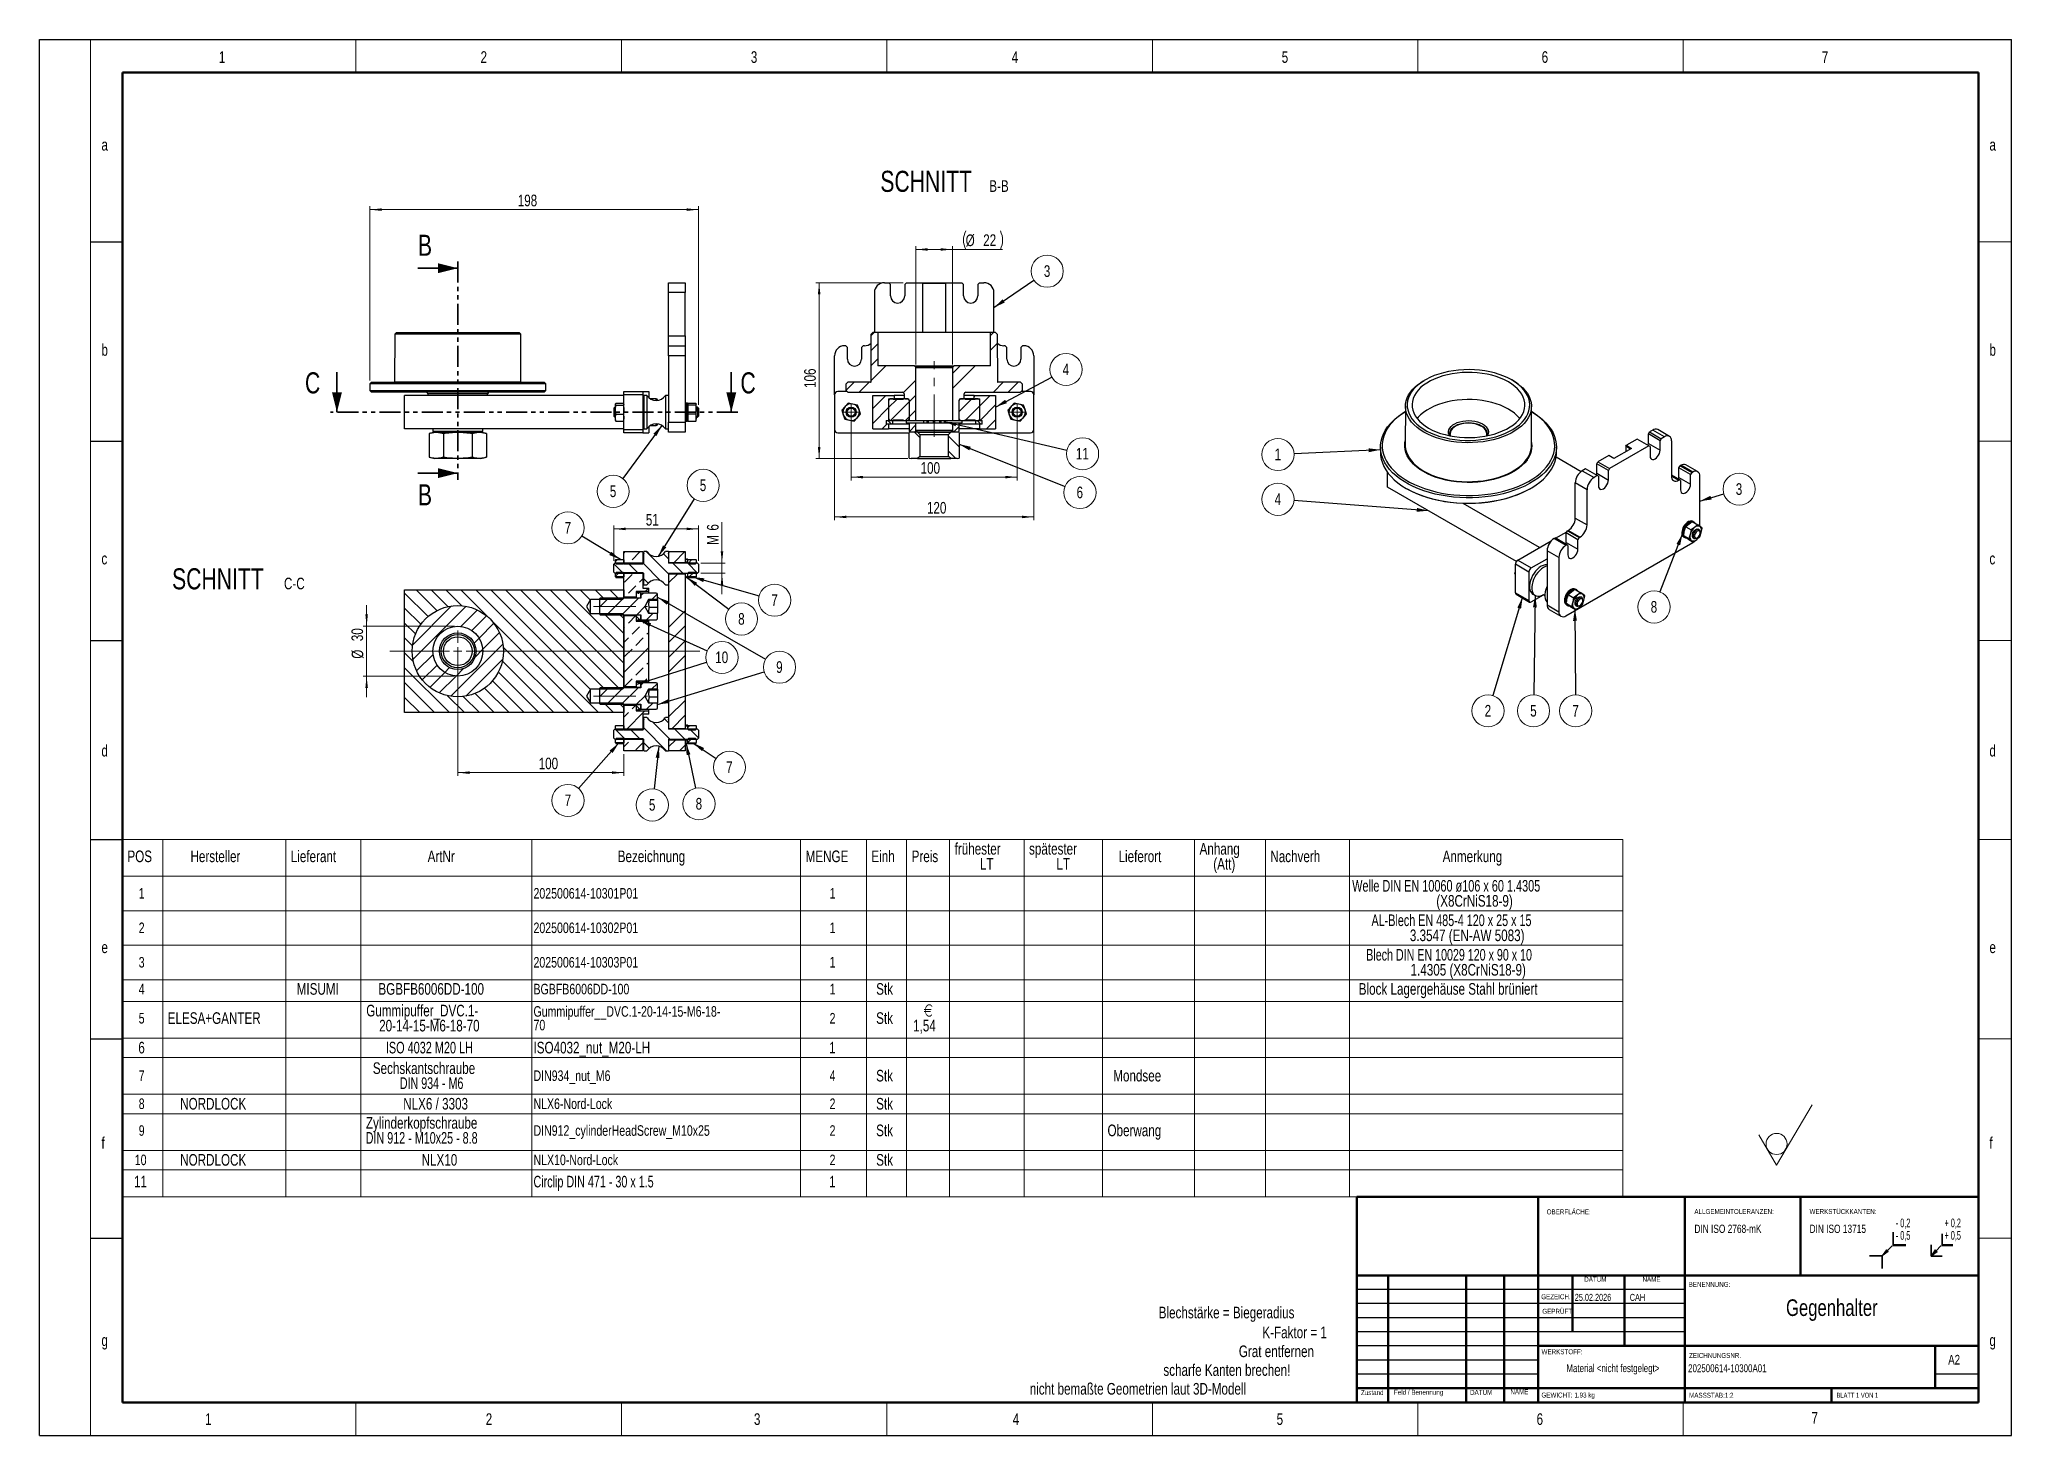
# Model space of a CAD drawing. Header units: millimetres. Extents: x 0 to 594, y 0 to 421.
import ezdxf

# ---------------------------------------------------------------- set-up
doc = ezdxf.new("R2010")
doc.units = ezdxf.units.MM
doc.header["$PDSIZE"] = -1
doc.linetypes.add('CENTERX2', pattern=[20.32, 12.7, -2.54, 2.54, -2.54])
doc.linetypes.add('PHANTOM', pattern=[12.7, 6.35, -1.27, 1.27, -1.27, 1.27, -1.27])
doc.styles.add('SLDTEXTSTYLE0', font='TXT', dxfattribs={"width": 0.605})
doc.styles.add('SLDTEXTSTYLE1', font='TXT', dxfattribs={"width": 0.75})
doc.styles.add('SLDTEXTSTYLE2', font='TXT', dxfattribs={"width": 0.692308})
doc.styles.add('SLDTEXTSTYLE3', font='TXT', dxfattribs={"width": 0.7})
doc.styles.add('SLDTEXTSTYLE4', font='TXT', dxfattribs={"width": 0.693548})
doc.styles.add('SLDTEXTSTYLE5', font='TXT', dxfattribs={"width": 0.6875})
doc.styles.add('SLDTEXTSTYLE6', font='TXT', dxfattribs={"width": 0.75, "bigfont": 'bigfont'})
doc.styles.add('SLDTEXTSTYLE7', font='TXT', dxfattribs={"width": 0.693182})
doc.dimstyles.new('SLDDIMSTYLE0', dxfattribs={"dimtxt": 3.5, "dimasz": 3.556, "dimexe": 0, "dimexo": 0.0625, "dimgap": 0.875, "dimtad": 1, "dimlfac": 2, "dimrnd": 1e-09, "dimzin": 12, "dimdsep": 46, "dimtxsty": 'SLDTEXTSTYLE1', "dimsah": 1, "dimcen": 0.09, "dimadec": 0, "dimazin": 3, "dimtfac": 1, "dimtdec": 3, "dimtofl": 0, "dimtmove": 0, "dimatfit": 3, "dimfxl": 1, "dimfrac": 2, "dimtolj": 1, "dimtzin": 12, "dimarcsym": 0})
doc.dimstyles.new('SLDDIMSTYLE1', dxfattribs={"dimtxt": 0.18, "dimasz": 3.556, "dimexe": 0, "dimexo": 0.0625, "dimgap": 0, "dimtad": 0, "dimtih": 1, "dimtoh": 1, "dimdec": 0, "dimrnd": 1e-09, "dimzin": 0, "dimdsep": 46, "dimtxsty": 'Standard', "dimsah": 1, "dimcen": 0.09, "dimadec": 0, "dimazin": 0, "dimtfac": 3.556, "dimtdec": 0, "dimtofl": 0, "dimtmove": 0, "dimatfit": 3, "dimfxl": 1, "dimfrac": 2, "dimtolj": 1, "dimtzin": 0, "dimarcsym": 0})
doc.dimstyles.new('SLDDIMSTYLE2', dxfattribs={"dimtxt": 3.5, "dimasz": 3.556, "dimexe": 0, "dimexo": 0.0625, "dimgap": 0.875, "dimtad": 1, "dimlfac": 2, "dimrnd": 1e-09, "dimzin": 12, "dimdsep": 46, "dimtxsty": 'SLDTEXTSTYLE1', "dimsah": 1, "dimcen": 0.09, "dimadec": 0, "dimazin": 3, "dimtfac": 1, "dimtdec": 3, "dimtmove": 0, "dimatfit": 0, "dimfxl": 1, "dimfrac": 2, "dimtolj": 1, "dimtzin": 12, "dimarcsym": 0})
pattern_1 = [(45, (0, 0), (-13.4704, 13.4704), []), (45, (4.49, 0), (-13.4704, 13.4704), []), (45, (8.98, 0), (-13.4704, 13.4704), []), (45, (13.47, 0), (-13.4704, 13.4704), [])]
pattern_2 = [(135, (0, 0), (-13.4704, -13.4704), []), (135, (-2e-14, 4.49), (-13.4704, -13.4704), []), (135, (-3e-14, 8.98), (-13.4704, -13.4704), []), (135, (-5e-14, 13.47), (-13.4704, -13.4704), [])]
pattern_3 = [(45, (0, 0), (-8.98026, 8.98026), []), (45, (4.49, 0), (-8.98026, 8.98026), [3.175, -1.5875]), (45, (8.98, 0), (-8.98026, 8.98026), [3.175, -1.5875]), (45, (13.47, 0), (-8.98026, 8.98026), [3.175, -1.5875])]

msp = doc.modelspace()

# ---------------------------------------------------------------- texts
at = {"color": 7, "linetype": 'Continuous', "lineweight": 0}
for s, insert, char_height, attachment_point, style in [('1', (54.0416, 416.9445), 3.5, 1, 'SLDTEXTSTYLE1'), ('2', (132.8554, 416.9445), 3.5, 1, 'SLDTEXTSTYLE1'), ('3', (214.2522, 416.9445), 3.5, 1, 'SLDTEXTSTYLE1'), ('4', (292.8325, 416.9445), 3.5, 1, 'SLDTEXTSTYLE1'), ('5', (374.1417, 416.9445), 3.5, 1, 'SLDTEXTSTYLE1'), ('6', (452.4394, 416.9445), 3.5, 1, 'SLDTEXTSTYLE1'), ('7', (536.8258, 416.9445), 3.5, 1, 'SLDTEXTSTYLE1'), ('a', (18.6748, 390.5256), 3.5, 1, 'SLDTEXTSTYLE1'), ('a', (587.3022, 390.5256), 3.5, 1, 'SLDTEXTSTYLE1'), ('b', (18.6748, 328.7396), 3.5, 1, 'SLDTEXTSTYLE1'), ('b', (587.3022, 328.7396), 3.5, 1, 'SLDTEXTSTYLE1'), ('c', (18.6748, 265.8823), 3.5, 1, 'SLDTEXTSTYLE1'), ('c', (587.3022, 265.8823), 3.5, 1, 'SLDTEXTSTYLE1'), ('d', (18.6748, 208.0249), 3.5, 1, 'SLDTEXTSTYLE1'), ('d', (587.3022, 208.0249), 3.5, 1, 'SLDTEXTSTYLE1'), ('e', (18.6748, 148.8157), 3.5, 1, 'SLDTEXTSTYLE1'), ('e', (587.3022, 148.8157), 3.5, 1, 'SLDTEXTSTYLE1'), ('f', (18.6748, 89.8985), 3.5, 1, 'SLDTEXTSTYLE1'), ('f', (587.3022, 89.8985), 3.5, 1, 'SLDTEXTSTYLE1'), ('OBERFLÄCHE:', (453.9382, 68.1277), 1.5, 1, 'SLDTEXTSTYLE1'), ('DATUM', (465.2634, 47.8347), 1.5, 1, 'SLDTEXTSTYLE1'), ('NAME', (482.8117, 47.8347), 1.5, 1, 'SLDTEXTSTYLE1'), ('GEZEICH.', (452.3031, 42.5606), 1.5, 1, 'SLDTEXTSTYLE1'), ('25.02.2026', (462.4133, 42.6813), 2.11667, 1, 'SLDTEXTSTYLE1'), ('CAH', (478.9706, 42.6813), 2.11667, 1, 'SLDTEXTSTYLE1'), ('BENENNUNG:', (496.7182, 46.2784), 1.5, 1, 'SLDTEXTSTYLE1'), ('Blechstärke = Biegeradius', (337.1018, 38.7977), 3.5, 1, 'SLDTEXTSTYLE1'), ('GEPRÜFT', (452.6266, 38.1756), 1.5, 1, 'SLDTEXTSTYLE1'), ('Gegenhalter', (539.8347, 41.0197), 5, 2, 'SLDTEXTSTYLE1'), ('K-Faktor = 1', (368.3197, 32.8288), 3.5, 1, 'SLDTEXTSTYLE1'), ('g', (18.6748, 30.4575), 3.5, 1, 'SLDTEXTSTYLE1'), ('Grat entfernen', (361.233, 27.1317), 3.5, 1, 'SLDTEXTSTYLE1'), ('WERKSTOFF:', (452.4079, 25.9861), 1.5, 1, 'SLDTEXTSTYLE1'), ('ZEICHNUNGSNR.', (496.836, 24.8687), 1.5, 1, 'SLDTEXTSTYLE1'), ('A2', (574.883, 24.3005), 2.91042, 1, 'SLDTEXTSTYLE1'), ('g', (587.3022, 30.4575), 3.5, 1, 'SLDTEXTSTYLE1'), ('scharfe Kanten brechen!', (338.5121, 21.483), 3.5, 1, 'SLDTEXTSTYLE1'), ('Material <nicht festgelegt>', (473.8922, 21.4856), 2.38125, 2, 'SLDTEXTSTYLE1'), ('202500614-10300A01', (496.5421, 21.4639), 2.38125, 1, 'SLDTEXTSTYLE1'), ('nicht bemaßte Geometrien laut 3D-Modell', (298.2567, 15.8353), 3.5, 1, 'SLDTEXTSTYLE1'), ('Zustand', (398.0221, 13.697), 1.5, 1, 'SLDTEXTSTYLE1'), ('Feld / Benennung', (407.9592, 13.7878), 1.5, 1, 'SLDTEXTSTYLE1'), ('DATUM', (430.8718, 13.7505), 1.5, 1, 'SLDTEXTSTYLE1'), ('NAME', (443.0216, 13.9372), 1.5, 1, 'SLDTEXTSTYLE1'), ('GEWICHT: 1.93 kg', (452.3799, 12.9494), 1.4986, 1, 'SLDTEXTSTYLE1'), ('MASSSTAB:1:2', (496.836, 12.9002), 1.5, 1, 'SLDTEXTSTYLE1'), ('BLATT 1 VON 1', (541.2403, 12.9002), 1.5, 1, 'SLDTEXTSTYLE2'), ('1', (49.9218, 6.6985), 3.5, 1, 'SLDTEXTSTYLE1'), ('2', (134.4189, 6.6985), 3.5, 1, 'SLDTEXTSTYLE1'), ('3', (215.1905, 6.6985), 3.5, 1, 'SLDTEXTSTYLE1'), ('4', (293.1375, 6.6985), 3.5, 1, 'SLDTEXTSTYLE1'), ('5', (372.6229, 6.6985), 3.5, 1, 'SLDTEXTSTYLE1'), ('6', (450.9164, 6.6985), 3.5, 1, 'SLDTEXTSTYLE1'), ('7', (533.716, 7.0826), 3.5, 1, 'SLDTEXTSTYLE1')]:
    msp.add_mtext(s, dxfattribs=dict(at, insert=insert, char_height=char_height, attachment_point=attachment_point, style=style))
at = {"color": 7, "linetype": 'Continuous', "char_height": 6.35, "attachment_point": 1, "style": 'SLDTEXTSTYLE1'}
for s, insert in [('B', (113.9925, 361.6841)), ('C', (79.9782, 320.238)), ('C', (211.1252, 320.238)), ('B', (113.9925, 286.5193))]:
    msp.add_mtext(s, dxfattribs=dict(at, insert=insert))

# ---------------------------------------------------------------- blocks, each defined once
blk = doc.blocks.new('SW_NOTE_0')
at = {"color": 0, "linetype": 'Continuous', "lineweight": 0, "insert": (0, 4.51), "char_height": 3.5, "attachment_point": 1, "style": 'SLDTEXTSTYLE0'}
blk.add_mtext('+ 0,5', dxfattribs=at)
blk = doc.blocks.new('SW_NOTE_0_1')
at = {"color": 0, "linetype": 'Continuous', "lineweight": 0, "insert": (0, 4.51), "char_height": 3.5, "attachment_point": 1, "style": 'SLDTEXTSTYLE0'}
blk.add_mtext('+ 0,2', dxfattribs=at)
blk = doc.blocks.new('SW_NOTE_0_2')
at = {"color": 0, "linetype": 'Continuous', "lineweight": 0, "insert": (0, 4.51), "char_height": 3.5, "attachment_point": 1, "style": 'SLDTEXTSTYLE0'}
blk.add_mtext('- 0,2', dxfattribs=at)
blk = doc.blocks.new('SW_NOTE_0_3')
at = {"color": 0, "linetype": 'Continuous', "lineweight": 0, "insert": (0, 4.51), "char_height": 3.5, "attachment_point": 1, "style": 'SLDTEXTSTYLE0'}
blk.add_mtext('- 0,5', dxfattribs=at)
blk = doc.blocks.new('Block3')
at = {"linetype": 'Continuous'}
for points in [[(735.45, 277.8), (737.92, 279.57), (737.22, 280.27)], [(755.16, 277.71), (757.62, 279.47), (756.78, 280.26)]]:
    blk.add_hatch(color=7, dxfattribs=at).paths.add_polyline_path(points, flags=0)
at = {"color": 7, "linetype": 'Continuous', "lineweight": 35}
for p, q in [((739.95, 287.3), (739.95, 282.3)), ((759.52, 286.66), (759.52, 282.3)), ((730.45, 277.8), (735.45, 277.8)), ((735.45, 277.8), (735.45, 272.8)), ((739.95, 282.3), (744.95, 282.3)), ((755.16, 277.71), (755.16, 282.3)), ((759.52, 277.71), (755.16, 277.71)), ((759.52, 282.3), (763.89, 282.3))]:
    blk.add_line(p, q, dxfattribs=at)
at = {"color": 7, "linetype": 'Continuous', "lineweight": 18}
for p, q in [((735.45, 277.8), (739.45, 281.8)), ((735.45, 277.8), (737.22, 280.27)), ((735.45, 277.8), (737.92, 279.57)), ((737.22, 280.27), (737.92, 279.57)), ((739.45, 281.8), (744.95, 281.8)), ((755.16, 277.71), (759.02, 281.8)), ((755.16, 277.71), (756.78, 280.26)), ((755.16, 277.71), (757.62, 279.47)), ((756.78, 280.26), (757.62, 279.47)), ((759.02, 281.8), (763.89, 281.8))]:
    blk.add_line(p, q, dxfattribs=at)
at = {"color": 7, "linetype": 'Continuous', "lineweight": 0}
for p in [(737.57, 279.92), (757.2, 279.87)]:
    blk.add_point(p, dxfattribs=at)
for name, p in [('SW_NOTE_0_2', (740.95, 288.28)), ('SW_NOTE_0_3', (740.95, 283.28)), ('SW_NOTE_0_1', (760.52, 288.3)), ('SW_NOTE_0', (760.52, 283.3))]:
    blk.add_blockref(name, p, dxfattribs=at)
blk = doc.blocks.new('SW_NOTE_0_4')
at = {"color": 0, "linetype": 'Continuous', "lineweight": 0, "attachment_point": 1, "style": 'SLDTEXTSTYLE1'}
for s, insert, char_height in [('ALLGEMEINTOLERANZEN:', (0, 1.93), 1.5), ('DIN ISO 2768-mK', (0, -2.78), 2.5)]:
    blk.add_mtext(s, dxfattribs=dict(at, insert=insert, char_height=char_height))
blk = doc.blocks.new('SW_NOTE_0_5')
at = {"color": 0, "linetype": 'Continuous', "lineweight": 0, "attachment_point": 1, "style": 'SLDTEXTSTYLE1'}
for s, insert, char_height in [('WERKSTÜCKKANTEN:', (0, 1.93), 1.5), ('DIN ISO 13715', (0, -2.78), 2.5)]:
    blk.add_mtext(s, dxfattribs=dict(at, insert=insert, char_height=char_height))
blk = doc.blocks.new('SW_SFSYMBOL_0')
at = {"color": 0, "linetype": 'Continuous', "lineweight": 0}
for q in [(10.70229, 11.79195), (-5.351145, 2.720975)]:
    blk.add_line((0, -6.35), q, dxfattribs=at)
blk.add_circle((0, 0), 3.175, dxfattribs=at)
blk = doc.blocks.new('SW_TABLEANNOTATION_0')
at = {"color": 0, "linetype": 'Continuous', "lineweight": 18}
for p, q in [((0, 0), (0, -11.05)), ((0, 0), (12.14, 0)), ((12.14, 0), (12.14, -11.05)), ((12.14, 0), (49.2, 0)), ((49.2, 0), (49.2, -11.05)), ((49.2, 0), (71.83, 0)), ((71.83, 0), (71.83, -11.05)), ((71.83, 0), (123.3, 0)), ((123.3, 0), (123.3, -11.05)), ((123.3, 0), (204.25, 0)), ((204.25, 0), (204.25, -11.05)), ((204.25, 0), (224.07, 0)), ((224.07, 0), (224.07, -11.05)), ((224.07, 0), (236.19, 0)), ((236.19, 0), (236.19, -11.05)), ((236.19, 0), (249.14, 0)), ((249.14, 0), (249.14, -11.05)), ((249.14, 0), (271.55, 0)), ((271.55, 0), (271.55, -11.05)), ((271.55, 0), (295.18, 0)), ((295.18, 0), (295.18, -11.05)), ((295.18, 0), (322.91, 0)), ((322.91, 0), (322.91, -11.05)), ((322.91, 0), (344.22, 0)), ((344.22, 0), (344.22, -11.05)), ((344.22, 0), (369.59, 0)), ((369.59, 0), (369.59, -11.05)), ((369.59, 0), (451.93, 0)), ((451.93, 0), (451.93, -11.05)), ((0, -11.05), (12.14, -11.05)), ((0, -11.05), (0, -21.43)), ((12.14, -11.05), (49.2, -11.05)), ((12.14, -11.05), (12.14, -21.43)), ((49.2, -11.05), (71.83, -11.05)), ((49.2, -11.05), (49.2, -21.43)), ((71.83, -11.05), (123.3, -11.05)), ((71.83, -11.05), (71.83, -21.43)), ((123.3, -11.05), (204.25, -11.05)), ((123.3, -11.05), (123.3, -21.43)), ((204.25, -11.05), (224.07, -11.05)), ((204.25, -11.05), (204.25, -21.43)), ((224.07, -11.05), (236.19, -11.05)), ((224.07, -11.05), (224.07, -21.43)), ((236.19, -11.05), (249.14, -11.05)), ((236.19, -11.05), (236.19, -21.43)), ((249.14, -11.05), (271.55, -11.05)), ((249.14, -11.05), (249.14, -21.43)), ((271.55, -11.05), (295.18, -11.05)), ((271.55, -11.05), (271.55, -21.43)), ((295.18, -11.05), (322.91, -11.05)), ((295.18, -11.05), (295.18, -21.43)), ((322.91, -11.05), (344.22, -11.05)), ((322.91, -11.05), (322.91, -21.43)), ((344.22, -11.05), (369.59, -11.05)), ((344.22, -11.05), (344.22, -21.43)), ((369.59, -11.05), (451.93, -11.05)), ((369.59, -11.05), (369.59, -21.43)), ((451.93, -11.05), (451.93, -21.43)), ((0, -21.43), (0, -31.82)), ((0, -21.43), (12.14, -21.43)), ((12.14, -21.43), (12.14, -31.82)), ((12.14, -21.43), (49.2, -21.43)), ((49.2, -21.43), (49.2, -31.82)), ((49.2, -21.43), (71.83, -21.43)), ((71.83, -21.43), (71.83, -31.82)), ((71.83, -21.43), (123.3, -21.43)), ((123.3, -21.43), (123.3, -31.82)), ((123.3, -21.43), (204.25, -21.43)), ((204.25, -21.43), (204.25, -31.82)), ((204.25, -21.43), (224.07, -21.43)), ((224.07, -21.43), (224.07, -31.82)), ((224.07, -21.43), (236.19, -21.43)), ((236.19, -21.43), (236.19, -31.82)), ((236.19, -21.43), (249.14, -21.43)), ((249.14, -21.43), (249.14, -31.82)), ((249.14, -21.43), (271.55, -21.43)), ((271.55, -21.43), (271.55, -31.82)), ((271.55, -21.43), (295.18, -21.43)), ((295.18, -21.43), (295.18, -31.82)), ((295.18, -21.43), (322.91, -21.43)), ((322.91, -21.43), (322.91, -31.82)), ((322.91, -21.43), (344.22, -21.43)), ((344.22, -21.43), (344.22, -31.82)), ((344.22, -21.43), (369.59, -21.43)), ((369.59, -21.43), (369.59, -31.82)), ((369.59, -21.43), (451.93, -21.43)), ((451.93, -21.43), (451.93, -31.82)), ((0, -31.82), (0, -42.2)), ((0, -31.82), (12.14, -31.82)), ((12.14, -31.82), (12.14, -42.2)), ((12.14, -31.82), (49.2, -31.82)), ((49.2, -31.82), (49.2, -42.2)), ((49.2, -31.82), (71.83, -31.82)), ((71.83, -31.82), (71.83, -42.2)), ((71.83, -31.82), (123.3, -31.82)), ((123.3, -31.82), (123.3, -42.2)), ((123.3, -31.82), (204.25, -31.82)), ((204.25, -31.82), (204.25, -42.2)), ((204.25, -31.82), (224.07, -31.82)), ((224.07, -31.82), (224.07, -42.2)), ((224.07, -31.82), (236.19, -31.82)), ((236.19, -31.82), (236.19, -42.2)), ((236.19, -31.82), (249.14, -31.82)), ((249.14, -31.82), (249.14, -42.2)), ((249.14, -31.82), (271.55, -31.82)), ((271.55, -31.82), (271.55, -42.2)), ((271.55, -31.82), (295.18, -31.82)), ((295.18, -31.82), (295.18, -42.2)), ((295.18, -31.82), (322.91, -31.82)), ((322.91, -31.82), (322.91, -42.2)), ((322.91, -31.82), (344.22, -31.82)), ((344.22, -31.82), (344.22, -42.2)), ((344.22, -31.82), (369.59, -31.82)), ((369.59, -31.82), (369.59, -42.2)), ((369.59, -31.82), (451.93, -31.82)), ((451.93, -31.82), (451.93, -42.2)), ((0, -42.2), (0, -48.73)), ((0, -42.2), (12.14, -42.2)), ((12.14, -42.2), (12.14, -48.73)), ((12.14, -42.2), (49.2, -42.2)), ((49.2, -42.2), (49.2, -48.73)), ((49.2, -42.2), (71.83, -42.2)), ((71.83, -42.2), (71.83, -48.73)), ((71.83, -42.2), (123.3, -42.2)), ((123.3, -42.2), (123.3, -48.73)), ((123.3, -42.2), (204.25, -42.2)), ((204.25, -42.2), (204.25, -48.73)), ((204.25, -42.2), (224.07, -42.2)), ((224.07, -42.2), (224.07, -48.73)), ((224.07, -42.2), (236.19, -42.2)), ((236.19, -42.2), (236.19, -48.73)), ((236.19, -42.2), (249.14, -42.2)), ((249.14, -42.2), (249.14, -48.73)), ((249.14, -42.2), (271.55, -42.2)), ((271.55, -42.2), (271.55, -48.73)), ((271.55, -42.2), (295.18, -42.2)), ((295.18, -42.2), (295.18, -48.73)), ((295.18, -42.2), (322.91, -42.2)), ((322.91, -42.2), (322.91, -48.73)), ((322.91, -42.2), (344.22, -42.2)), ((344.22, -42.2), (344.22, -48.73)), ((344.22, -42.2), (369.59, -42.2)), ((369.59, -42.2), (369.59, -48.73)), ((369.59, -42.2), (451.93, -42.2)), ((451.93, -42.2), (451.93, -48.73)), ((0, -48.73), (0, -59.78)), ((0, -48.73), (12.14, -48.73)), ((12.14, -48.73), (12.14, -59.78)), ((12.14, -48.73), (49.2, -48.73)), ((49.2, -48.73), (49.2, -59.78)), ((49.2, -48.73), (71.83, -48.73)), ((71.83, -48.73), (71.83, -59.78)), ((71.83, -48.73), (123.3, -48.73)), ((123.3, -48.73), (123.3, -59.78)), ((123.3, -48.73), (204.25, -48.73)), ((204.25, -48.73), (204.25, -59.78)), ((204.25, -48.73), (224.07, -48.73)), ((224.07, -48.73), (224.07, -59.78)), ((224.07, -48.73), (236.19, -48.73)), ((236.19, -48.73), (236.19, -59.78)), ((236.19, -48.73), (249.14, -48.73)), ((249.14, -48.73), (249.14, -59.78)), ((249.14, -48.73), (271.55, -48.73)), ((271.55, -48.73), (271.55, -59.78)), ((271.55, -48.73), (295.18, -48.73)), ((295.18, -48.73), (295.18, -59.78)), ((295.18, -48.73), (322.91, -48.73)), ((322.91, -48.73), (322.91, -59.78)), ((322.91, -48.73), (344.22, -48.73)), ((344.22, -48.73), (344.22, -59.78)), ((344.22, -48.73), (369.59, -48.73)), ((369.59, -48.73), (369.59, -59.78)), ((369.59, -48.73), (451.93, -48.73)), ((451.93, -48.73), (451.93, -59.78)), ((0, -59.78), (0, -65.64)), ((0, -59.78), (12.14, -59.78)), ((12.14, -59.78), (12.14, -65.64)), ((12.14, -59.78), (49.2, -59.78)), ((49.2, -59.78), (49.2, -65.64)), ((49.2, -59.78), (71.83, -59.78)), ((71.83, -59.78), (71.83, -65.64)), ((71.83, -59.78), (123.3, -59.78)), ((123.3, -59.78), (123.3, -65.64)), ((123.3, -59.78), (204.25, -59.78)), ((204.25, -59.78), (204.25, -65.64)), ((204.25, -59.78), (224.07, -59.78)), ((224.07, -59.78), (224.07, -65.64)), ((224.07, -59.78), (236.19, -59.78)), ((236.19, -59.78), (236.19, -65.64)), ((236.19, -59.78), (249.14, -59.78)), ((249.14, -59.78), (249.14, -65.64)), ((249.14, -59.78), (271.55, -59.78)), ((271.55, -59.78), (271.55, -65.64)), ((271.55, -59.78), (295.18, -59.78)), ((295.18, -59.78), (295.18, -65.64)), ((295.18, -59.78), (322.91, -59.78)), ((322.91, -59.78), (322.91, -65.64)), ((322.91, -59.78), (344.22, -59.78)), ((344.22, -59.78), (344.22, -65.64)), ((344.22, -59.78), (369.59, -59.78)), ((369.59, -59.78), (369.59, -65.64)), ((369.59, -59.78), (451.93, -59.78)), ((451.93, -59.78), (451.93, -65.64)), ((0, -65.64), (0, -76.69)), ((0, -65.64), (12.14, -65.64)), ((12.14, -65.64), (12.14, -76.69)), ((12.14, -65.64), (49.2, -65.64)), ((49.2, -65.64), (49.2, -76.69)), ((49.2, -65.64), (71.83, -65.64)), ((71.83, -65.64), (71.83, -76.69)), ((71.83, -65.64), (123.3, -65.64)), ((123.3, -65.64), (123.3, -76.69)), ((123.3, -65.64), (204.25, -65.64)), ((204.25, -65.64), (204.25, -76.69)), ((204.25, -65.64), (224.07, -65.64)), ((224.07, -65.64), (224.07, -76.69)), ((224.07, -65.64), (236.19, -65.64)), ((236.19, -65.64), (236.19, -76.69)), ((236.19, -65.64), (249.14, -65.64)), ((249.14, -65.64), (249.14, -76.69)), ((249.14, -65.64), (271.55, -65.64)), ((271.55, -65.64), (271.55, -76.69)), ((271.55, -65.64), (295.18, -65.64)), ((295.18, -65.64), (295.18, -76.69)), ((295.18, -65.64), (322.91, -65.64)), ((322.91, -65.64), (322.91, -76.69)), ((322.91, -65.64), (344.22, -65.64)), ((344.22, -65.64), (344.22, -76.69)), ((344.22, -65.64), (369.59, -65.64)), ((369.59, -65.64), (369.59, -76.69)), ((369.59, -65.64), (451.93, -65.64)), ((451.93, -65.64), (451.93, -76.69)), ((0, -76.69), (0, -82.54)), ((0, -76.69), (12.14, -76.69)), ((12.14, -76.69), (12.14, -82.54)), ((12.14, -76.69), (49.2, -76.69)), ((49.2, -76.69), (49.2, -82.54)), ((49.2, -76.69), (71.83, -76.69)), ((71.83, -76.69), (71.83, -82.54)), ((71.83, -76.69), (123.3, -76.69)), ((123.3, -76.69), (123.3, -82.54)), ((123.3, -76.69), (204.25, -76.69)), ((204.25, -76.69), (204.25, -82.54)), ((204.25, -76.69), (224.07, -76.69)), ((224.07, -76.69), (224.07, -82.54)), ((224.07, -76.69), (236.19, -76.69)), ((236.19, -76.69), (236.19, -82.54)), ((236.19, -76.69), (249.14, -76.69)), ((249.14, -76.69), (249.14, -82.54)), ((249.14, -76.69), (271.55, -76.69)), ((271.55, -76.69), (271.55, -82.54)), ((271.55, -76.69), (295.18, -76.69)), ((295.18, -76.69), (295.18, -82.54)), ((295.18, -76.69), (322.91, -76.69)), ((322.91, -76.69), (322.91, -82.54)), ((322.91, -76.69), (344.22, -76.69)), ((344.22, -76.69), (344.22, -82.54)), ((344.22, -76.69), (369.59, -76.69)), ((369.59, -76.69), (369.59, -82.54)), ((369.59, -76.69), (451.93, -76.69)), ((451.93, -76.69), (451.93, -82.54)), ((0, -82.54), (0, -93.6)), ((0, -82.54), (12.14, -82.54)), ((12.14, -82.54), (12.14, -93.6)), ((12.14, -82.54), (49.2, -82.54)), ((49.2, -82.54), (49.2, -93.6)), ((49.2, -82.54), (71.83, -82.54)), ((71.83, -82.54), (71.83, -93.6)), ((71.83, -82.54), (123.3, -82.54)), ((123.3, -82.54), (123.3, -93.6)), ((123.3, -82.54), (204.25, -82.54)), ((204.25, -82.54), (204.25, -93.6)), ((204.25, -82.54), (224.07, -82.54)), ((224.07, -82.54), (224.07, -93.6)), ((224.07, -82.54), (236.19, -82.54)), ((236.19, -82.54), (236.19, -93.6)), ((236.19, -82.54), (249.14, -82.54)), ((249.14, -82.54), (249.14, -93.6)), ((249.14, -82.54), (271.55, -82.54)), ((271.55, -82.54), (271.55, -93.6)), ((271.55, -82.54), (295.18, -82.54)), ((295.18, -82.54), (295.18, -93.6)), ((295.18, -82.54), (322.91, -82.54)), ((322.91, -82.54), (322.91, -93.6)), ((322.91, -82.54), (344.22, -82.54)), ((344.22, -82.54), (344.22, -93.6)), ((344.22, -82.54), (369.59, -82.54)), ((369.59, -82.54), (369.59, -93.6)), ((369.59, -82.54), (451.93, -82.54)), ((451.93, -82.54), (451.93, -93.6)), ((0, -93.6), (0, -99.45)), ((0, -93.6), (12.14, -93.6)), ((12.14, -93.6), (12.14, -99.45)), ((12.14, -93.6), (49.2, -93.6)), ((49.2, -93.6), (49.2, -99.45)), ((49.2, -93.6), (71.83, -93.6)), ((71.83, -93.6), (71.83, -99.45)), ((71.83, -93.6), (123.3, -93.6)), ((123.3, -93.6), (123.3, -99.45)), ((123.3, -93.6), (204.25, -93.6)), ((204.25, -93.6), (204.25, -99.45)), ((204.25, -93.6), (224.07, -93.6)), ((224.07, -93.6), (224.07, -99.45)), ((224.07, -93.6), (236.19, -93.6)), ((236.19, -93.6), (236.19, -99.45)), ((236.19, -93.6), (249.14, -93.6)), ((249.14, -93.6), (249.14, -99.45)), ((249.14, -93.6), (271.55, -93.6)), ((271.55, -93.6), (271.55, -99.45)), ((271.55, -93.6), (295.18, -93.6)), ((295.18, -93.6), (295.18, -99.45)), ((295.18, -93.6), (322.91, -93.6)), ((322.91, -93.6), (322.91, -99.45)), ((322.91, -93.6), (344.22, -93.6)), ((344.22, -93.6), (344.22, -99.45)), ((344.22, -93.6), (369.59, -93.6)), ((369.59, -93.6), (369.59, -99.45)), ((369.59, -93.6), (451.93, -93.6)), ((451.93, -93.6), (451.93, -99.45)), ((0, -99.45), (0, -107.54)), ((0, -99.45), (12.14, -99.45)), ((12.14, -99.45), (12.14, -107.54)), ((12.14, -99.45), (49.2, -99.45)), ((49.2, -99.45), (49.2, -107.54)), ((49.2, -99.45), (71.83, -99.45)), ((71.83, -99.45), (71.83, -107.54)), ((71.83, -99.45), (123.3, -99.45)), ((123.3, -99.45), (123.3, -107.54)), ((123.3, -99.45), (204.25, -99.45)), ((204.25, -99.45), (204.25, -107.54)), ((204.25, -99.45), (224.07, -99.45)), ((224.07, -99.45), (224.07, -107.54)), ((224.07, -99.45), (236.19, -99.45)), ((236.19, -99.45), (236.19, -107.54)), ((236.19, -99.45), (249.14, -99.45)), ((249.14, -99.45), (249.14, -107.54)), ((249.14, -99.45), (271.55, -99.45)), ((271.55, -99.45), (271.55, -107.54)), ((271.55, -99.45), (295.18, -99.45)), ((295.18, -99.45), (295.18, -107.54)), ((295.18, -99.45), (322.91, -99.45)), ((322.91, -99.45), (322.91, -107.54)), ((322.91, -99.45), (344.22, -99.45)), ((344.22, -99.45), (344.22, -107.54)), ((344.22, -99.45), (369.59, -99.45)), ((369.59, -99.45), (369.59, -107.54)), ((369.59, -99.45), (451.93, -99.45)), ((451.93, -99.45), (451.93, -107.54)), ((0, -107.54), (12.14, -107.54)), ((12.14, -107.54), (49.2, -107.54)), ((49.2, -107.54), (71.83, -107.54)), ((71.83, -107.54), (123.3, -107.54)), ((123.3, -107.54), (204.25, -107.54)), ((204.25, -107.54), (224.07, -107.54)), ((224.07, -107.54), (236.19, -107.54)), ((236.19, -107.54), (249.14, -107.54)), ((249.14, -107.54), (271.55, -107.54)), ((271.55, -107.54), (295.18, -107.54)), ((295.18, -107.54), (322.91, -107.54)), ((322.91, -107.54), (344.22, -107.54)), ((344.22, -107.54), (369.59, -107.54)), ((369.59, -107.54), (451.93, -107.54))]:
    blk.add_line(p, q, dxfattribs=at)
at = {"color": 0, "linetype": 'Continuous', "lineweight": 0, "attachment_point": 1}
for s, insert, char_height, style in [('POS', (1.5, -3.28), 3.5, 'SLDTEXTSTYLE1'), ('Hersteller', (20.49, -3.28), 3.5, 'SLDTEXTSTYLE1'), ('Lieferant', (50.7, -3.28), 3.5, 'SLDTEXTSTYLE1'), ('ArtNr', (91.92, -3.28), 3.5, 'SLDTEXTSTYLE1'), ('Bezeichnung', (149.18, -3.28), 3.5, 'SLDTEXTSTYLE1'), ('MENGE', (205.75, -3.28), 3.5, 'SLDTEXTSTYLE1'), ('Einh', (225.57, -3.28), 3.5, 'SLDTEXTSTYLE1'), ('Preis', (237.69, -3.28), 3.5, 'SLDTEXTSTYLE1'), ('frühester', (250.64, -1.01), 3.5, 'SLDTEXTSTYLE1'), ('LT', (258.27, -5.54), 3.5, 'SLDTEXTSTYLE1'), ('spätester', (273.05, -1.01), 3.5, 'SLDTEXTSTYLE1'), ('LT', (281.3, -5.54), 3.5, 'SLDTEXTSTYLE1'), ('Lieferort', (300.01, -3.28), 3.5, 'SLDTEXTSTYLE1'), ('Anhang', (324.41, -1.01), 3.5, 'SLDTEXTSTYLE1'), ('(Att)', (328.54, -5.54), 3.5, 'SLDTEXTSTYLE1'), ('Nachverh', (345.72, -3.28), 3.5, 'SLDTEXTSTYLE1'), ('Anmerkung', (397.62, -3.28), 3.5, 'SLDTEXTSTYLE1'), ('1', (4.9, -14.59), 3.17, 'SLDTEXTSTYLE1'), ('202500614-10301P01', (123.8, -14.59), 3.175, 'SLDTEXTSTYLE1'), ('1', (212.98, -14.59), 3.17, 'SLDTEXTSTYLE1'), ('Welle DIN EN 10060 ø106 x 60 1.4305', (370.37, -12.16), 3.5, 'SLDTEXTSTYLE3'), ('(X8CrNiS18-9)', (395.72, -16.69), 3.5, 'SLDTEXTSTYLE1'), ('AL-Blech EN 485-4 120 x 25 x 15', (376.19, -22.54), 3.5, 'SLDTEXTSTYLE4'), ('2', (4.9, -24.97), 3.17, 'SLDTEXTSTYLE1'), ('202500614-10302P01', (123.8, -24.97), 3.175, 'SLDTEXTSTYLE1'), ('1', (212.98, -24.97), 3.17, 'SLDTEXTSTYLE1'), ('3.3547 (EN-AW 5083)', (387.74, -27.07), 3.5, 'SLDTEXTSTYLE1'), ('3', (4.9, -35.35), 3.17, 'SLDTEXTSTYLE1'), ('202500614-10303P01', (123.8, -35.35), 3.175, 'SLDTEXTSTYLE1'), ('1', (212.98, -35.35), 3.17, 'SLDTEXTSTYLE1'), ('Blech DIN EN 10029 120 x 90 x 10', (374.61, -32.93), 3.5, 'SLDTEXTSTYLE5'), ('1.4305 (X8CrNiS18-9)', (387.96, -37.45), 3.5, 'SLDTEXTSTYLE1'), ('4', (4.9, -43.42), 3.17, 'SLDTEXTSTYLE1'), ('MISUMI', (52.48, -43.21), 3.5, 'SLDTEXTSTYLE1'), ('BGBFB6006DD-100', (77.09, -43.21), 3.5, 'SLDTEXTSTYLE1'), ('BGBFB6006DD-100', (123.8, -43.42), 3.175, 'SLDTEXTSTYLE1'), ('1', (212.98, -43.42), 3.17, 'SLDTEXTSTYLE1'), ('Stk', (227, -43.21), 3.5, 'SLDTEXTSTYLE1'), ('Block Lagergehäuse Stahl brüniert', (372.35, -43.21), 3.5, 'SLDTEXTSTYLE1'), ('5', (4.9, -52.21), 3.17, 'SLDTEXTSTYLE1'), ('ELESA+GANTER', (13.64, -52), 3.5, 'SLDTEXTSTYLE1'), ('Gummipuffer_DVC.1-', (73.43, -49.74), 3.5, 'SLDTEXTSTYLE1'), ('Gummipuffer__DVC.1-20-14-15-M6-18-', (123.8, -50.16), 3.175, 'SLDTEXTSTYLE1'), ('2', (212.98, -52.21), 3.17, 'SLDTEXTSTYLE1'), ('Stk', (227, -52), 3.5, 'SLDTEXTSTYLE1'), ('€', (241.37, -49.74), 3.5, 'SLDTEXTSTYLE6'), ('20-14-15-M6-18-70', (77.32, -54.27), 3.5, 'SLDTEXTSTYLE1'), ('70', (123.8, -54.26), 3.175, 'SLDTEXTSTYLE1'), ('1,54', (238.14, -54.27), 3.5, 'SLDTEXTSTYLE1'), ('6', (4.78, -60.89), 3.5, 'SLDTEXTSTYLE1'), ('ISO 4032 M20 LH', (79.34, -60.89), 3.5, 'SLDTEXTSTYLE3'), ('ISO4032_nut_M20-LH', (123.8, -60.89), 3.5, 'SLDTEXTSTYLE1'), ('1', (212.86, -60.89), 3.5, 'SLDTEXTSTYLE1'), ('7', (4.9, -69.51), 3.17, 'SLDTEXTSTYLE1'), ('Sechskantschraube', (75.41, -67.08), 3.5, 'SLDTEXTSTYLE1'), ('DIN934_nut_M6', (123.8, -69.51), 3.175, 'SLDTEXTSTYLE1'), ('4', (212.98, -69.51), 3.17, 'SLDTEXTSTYLE1'), ('Stk', (227, -69.34), 3.5, 'SLDTEXTSTYLE1'), ('Mondsee', (298.41, -69.34), 3.5, 'SLDTEXTSTYLE1'), ('DIN 934 - M6', (83.55, -71.6), 3.5, 'SLDTEXTSTYLE5'), ('8', (4.9, -77.96), 3.17, 'SLDTEXTSTYLE1'), ('NORDLOCK', (17.39, -77.8), 3.5, 'SLDTEXTSTYLE1'), ('NLX6 / 3303', (84.56, -77.8), 3.5, 'SLDTEXTSTYLE1'), ('NLX6-Nord-Lock', (123.8, -77.96), 3.175, 'SLDTEXTSTYLE1'), ('2', (212.98, -77.96), 3.17, 'SLDTEXTSTYLE1'), ('Stk', (227, -77.8), 3.5, 'SLDTEXTSTYLE1'), ('9', (4.9, -86.03), 3.17, 'SLDTEXTSTYLE1'), ('Zylinderkopfschraube', (73.33, -83.56), 3.5, 'SLDTEXTSTYLE1'), ('DIN 912 - M10x25 - 8.8', (73.25, -88.08), 3.5, 'SLDTEXTSTYLE7'), ('DIN912_cylinderHeadScrew_M10x25', (123.8, -86.03), 3.175, 'SLDTEXTSTYLE1'), ('2', (212.98, -86.03), 3.17, 'SLDTEXTSTYLE1'), ('Stk', (227, -85.82), 3.5, 'SLDTEXTSTYLE1'), ('Oberwang', (296.68, -85.82), 3.5, 'SLDTEXTSTYLE1'), ('10', (3.72, -94.87), 3.175, 'SLDTEXTSTYLE1'), ('NORDLOCK', (17.39, -94.7), 3.5, 'SLDTEXTSTYLE1'), ('NLX10', (90.11, -94.7), 3.5, 'SLDTEXTSTYLE1'), ('NLX10-Nord-Lock', (123.8, -94.87), 3.175, 'SLDTEXTSTYLE1'), ('2', (212.98, -94.87), 3.17, 'SLDTEXTSTYLE1'), ('Stk', (227, -94.7), 3.5, 'SLDTEXTSTYLE1'), ('11', (3.48, -101.25), 3.5, 'SLDTEXTSTYLE1'), ('Circlip DIN 471 - 30 x 1.5', (123.8, -101.25), 3.5, 'SLDTEXTSTYLE2'), ('1', (212.86, -101.25), 3.5, 'SLDTEXTSTYLE1')]:
    blk.add_mtext(s, dxfattribs=dict(at, insert=insert, char_height=char_height, style=style))
blk = doc.blocks.new('_D')
at = {"color": 7, "linetype": 'Continuous', "lineweight": 0}
for p, q in [((99.49, 317.74), (99.49, 370.24)), ((99.49, 369.24), (198.49, 369.24)), ((198.49, 310.43), (198.49, 370.24))]:
    blk.add_line(p, q, dxfattribs=at)
at = {"color": 7, "linetype": 'Continuous', "lineweight": 18}
for points in [[(99.49, 369.24), (103.05, 368.86), (103.05, 369.62)], [(198.49, 369.24), (194.94, 369.62), (194.94, 368.86)]]:
    blk.add_solid(points, dxfattribs=at)
at = {"color": 7, "linetype": 'Continuous', "lineweight": 18, "insert": (144.05, 373.75), "char_height": 3.5, "attachment_point": 1, "style": 'SLDTEXTSTYLE1'}
blk.add_mtext('198', dxfattribs=at)
blk = doc.blocks.new('SW_NOTE_0_6')
at = {"color": 0, "linetype": 'Continuous', "lineweight": 0}
blk.add_circle((-2.88, -3.89), 4.84, dxfattribs=at)
at = {"color": 0, "linetype": 'Continuous', "lineweight": 0, "insert": (-2.91, -2.11), "char_height": 3.5, "attachment_point": 2, "style": 'SLDTEXTSTYLE1'}
blk.add_mtext('5', dxfattribs=at)
blk = doc.blocks.new('_D_1')
at = {"color": 7, "linetype": 'Continuous', "lineweight": 0}
for p, q in [((244.48, 307.24), (244.48, 287.68)), ((294.48, 307.24), (294.48, 287.68)), ((244.48, 288.68), (294.48, 288.68))]:
    blk.add_line(p, q, dxfattribs=at)
at = {"color": 7, "linetype": 'Continuous', "lineweight": 18}
for points in [[(244.48, 288.68), (248.03, 288.3), (248.03, 289.06)], [(294.48, 288.68), (290.92, 289.06), (290.92, 288.3)]]:
    blk.add_solid(points, dxfattribs=at)
at = {"color": 7, "linetype": 'Continuous', "lineweight": 18, "insert": (265.38, 293.19), "char_height": 3.5, "attachment_point": 1, "style": 'SLDTEXTSTYLE1'}
blk.add_mtext('100', dxfattribs=at)
blk = doc.blocks.new('_D_2')
at = {"color": 7, "linetype": 'Continuous', "lineweight": 0}
for p, q in [((239.48, 304.24), (239.48, 275.68)), ((299.48, 304.24), (299.48, 275.68)), ((239.48, 276.68), (299.48, 276.68))]:
    blk.add_line(p, q, dxfattribs=at)
at = {"color": 7, "linetype": 'Continuous', "lineweight": 18}
for points in [[(239.48, 276.68), (243.03, 276.3), (243.03, 277.06)], [(299.48, 276.68), (295.92, 277.06), (295.92, 276.3)]]:
    blk.add_solid(points, dxfattribs=at)
at = {"color": 7, "linetype": 'Continuous', "lineweight": 18, "insert": (267.3, 281.19), "char_height": 3.5, "attachment_point": 1, "style": 'SLDTEXTSTYLE1'}
blk.add_mtext('120', dxfattribs=at)
blk = doc.blocks.new('_D_3')
at = {"color": 7, "linetype": 'Continuous', "lineweight": 0}
for p, q in [((263.98, 322.63), (263.98, 358.24)), ((263.98, 357.24), (274.98, 357.24)), ((274.98, 322.63), (274.98, 358.24)), ((274.98, 357.24), (290.07, 357.24))]:
    blk.add_line(p, q, dxfattribs=at)
at = {"color": 7, "linetype": 'Continuous', "lineweight": 18}
for centre, start, end in [((284.57, 360.04), 153.43495, 206.56505), ((283.8, 360.04), 333.43495, 26.56505)]:
    blk.add_arc(centre, 6.27, start, end, dxfattribs=at)
for points in [[(263.98, 357.24), (267.53, 356.86), (267.53, 357.62)], [(274.98, 357.24), (271.42, 357.62), (271.42, 356.86)]]:
    blk.add_solid(points, dxfattribs=at)
at = {"color": 7, "linetype": 'Continuous', "lineweight": 18, "char_height": 3.5, "attachment_point": 1, "style": 'SLDTEXTSTYLE1'}
for s, insert in [('%%c', (278.96, 361.75)), ('22', (284.24, 361.8))]:
    blk.add_mtext(s, dxfattribs=dict(at, insert=insert))
blk = doc.blocks.new('_D_4')
at = {"color": 7, "linetype": 'Continuous', "lineweight": 0}
for p, q in [((260.1, 347.24), (233.83, 347.24)), ((234.83, 294.24), (234.83, 347.24)), ((261.55, 294.24), (233.83, 294.24))]:
    blk.add_line(p, q, dxfattribs=at)
at = {"color": 7, "linetype": 'Continuous', "lineweight": 18}
for points in [[(234.83, 347.24), (234.45, 343.68), (235.22, 343.68)], [(234.83, 294.24), (235.22, 297.79), (234.45, 297.79)]]:
    blk.add_solid(points, dxfattribs=at)
at = {"color": 7, "linetype": 'Continuous', "lineweight": 18, "insert": (230.32, 315.53), "char_height": 3.5, "attachment_point": 1, "rotation": 90, "style": 'SLDTEXTSTYLE1'}
blk.add_mtext('106', dxfattribs=at)
blk = doc.blocks.new('SW_NOTE_0_7')
at = {"color": 0, "linetype": 'Continuous', "lineweight": 0, "attachment_point": 2, "style": 'SLDTEXTSTYLE1'}
for s, insert, char_height in [('SCHNITT', (16.07, 8.19), 6.35), ('B-B', (38.01, 5.35), 3.5)]:
    blk.add_mtext(s, dxfattribs=dict(at, insert=insert, char_height=char_height))
blk = doc.blocks.new('SW_NOTE_0_8')
at = {"color": 0, "linetype": 'Continuous', "lineweight": 0}
blk.add_circle((4, 2.73), 4.84, dxfattribs=at)
at = {"color": 0, "linetype": 'Continuous', "lineweight": 0, "insert": (3.96, 4.51), "char_height": 3.5, "attachment_point": 2, "style": 'SLDTEXTSTYLE1'}
blk.add_mtext('3', dxfattribs=at)
blk = doc.blocks.new('SW_NOTE_0_9')
at = {"color": 0, "linetype": 'Continuous', "lineweight": 0}
blk.add_circle((4.72, -1.1), 4.84, dxfattribs=at)
at = {"color": 0, "linetype": 'Continuous', "lineweight": 0, "insert": (4.65, 0.68), "char_height": 3.5, "attachment_point": 2, "style": 'SLDTEXTSTYLE1'}
blk.add_mtext('11', dxfattribs=at)
blk = doc.blocks.new('SW_NOTE_0_10')
at = {"color": 0, "linetype": 'Continuous', "lineweight": 0}
blk.add_circle((4.27, 2.28), 4.84, dxfattribs=at)
at = {"color": 0, "linetype": 'Continuous', "lineweight": 0, "insert": (4.24, 4.06), "char_height": 3.5, "attachment_point": 2, "style": 'SLDTEXTSTYLE1'}
blk.add_mtext('4', dxfattribs=at)
blk = doc.blocks.new('SW_NOTE_0_11')
at = {"color": 0, "linetype": 'Continuous', "lineweight": 0}
blk.add_circle((4.5, -1.8), 4.84, dxfattribs=at)
at = {"color": 0, "linetype": 'Continuous', "lineweight": 0, "insert": (4.46, -0.02), "char_height": 3.5, "attachment_point": 2, "style": 'SLDTEXTSTYLE1'}
blk.add_mtext('6', dxfattribs=at)
blk = doc.blocks.new('SW_CENTERMARKSYMBOL_0')
at = {"color": 0, "linetype": 'Continuous', "lineweight": 18}
for p, q in [((-1.25, 0), (-2.44325, 0)), ((0, 0), (-1.25, 0)), ((0, 1.25), (0, 2.44325)), ((0, 0), (0, 1.25)), ((0, 0), (0, -1.25)), ((0, 0), (1.25, 0)), ((1.25, 0), (2.44325, 0)), ((0, -1.25), (0, -2.44325))]:
    blk.add_line(p, q, dxfattribs=at)
blk = doc.blocks.new('SW_CENTERMARKSYMBOL_1')
at = {"color": 0, "linetype": 'Continuous', "lineweight": 18}
for p, q in [((-1.25, 0), (-2.44325, 0)), ((0, 0), (-1.25, 0)), ((0, 1.25), (0, 2.44325)), ((0, 0), (0, 1.25)), ((0, 0), (0, -1.25)), ((0, 0), (1.25, 0)), ((1.25, 0), (2.44325, 0)), ((0, -1.25), (0, -2.44325))]:
    blk.add_line(p, q, dxfattribs=at)
blk = doc.blocks.new('_D_5')
at = {"color": 7, "linetype": 'Continuous', "lineweight": 0}
for p, q in [((98.54, 243.74), (98.54, 250.09)), ((124.99, 243.74), (97.54, 243.74)), ((98.54, 243.74), (98.54, 228.74)), ((124.99, 228.74), (97.54, 228.74)), ((98.54, 228.74), (98.54, 222.39))]:
    blk.add_line(p, q, dxfattribs=at)
at = {"color": 7, "linetype": 'Continuous', "lineweight": 18}
for points in [[(98.54, 243.74), (98.92, 247.3), (98.16, 247.3)], [(98.54, 228.74), (98.16, 225.18), (98.92, 225.18)]]:
    blk.add_solid(points, dxfattribs=at)
at = {"color": 7, "linetype": 'Continuous', "lineweight": 18, "char_height": 3.5, "attachment_point": 1, "rotation": 90, "style": 'SLDTEXTSTYLE1'}
for s, insert in [('30', (93.97, 239.26)), ('%%c', (94.03, 233.98))]:
    blk.add_mtext(s, dxfattribs=dict(at, insert=insert))
blk = doc.blocks.new('_D_6')
at = {"color": 7, "linetype": 'Continuous', "lineweight": 0}
for p, q in [((125.99, 235.24), (125.99, 198.67)), ((175.99, 205.24), (175.99, 198.67)), ((125.99, 199.67), (175.99, 199.67))]:
    blk.add_line(p, q, dxfattribs=at)
at = {"color": 7, "linetype": 'Continuous', "lineweight": 18}
for points in [[(125.99, 199.67), (129.55, 199.28), (129.55, 200.05)], [(175.99, 199.67), (172.44, 200.05), (172.44, 199.28)]]:
    blk.add_solid(points, dxfattribs=at)
at = {"color": 7, "linetype": 'Continuous', "lineweight": 18, "insert": (150.36, 204.18), "char_height": 3.5, "attachment_point": 1, "style": 'SLDTEXTSTYLE1'}
blk.add_mtext('100', dxfattribs=at)
blk = doc.blocks.new('_D_7')
at = {"color": 7, "linetype": 'Continuous', "lineweight": 0}
for p, q in [((172.99, 263.43), (172.99, 274.07)), ((198.49, 263.43), (198.49, 274.07)), ((172.99, 273.07), (198.49, 273.07))]:
    blk.add_line(p, q, dxfattribs=at)
at = {"color": 7, "linetype": 'Continuous', "lineweight": 18}
for points in [[(172.99, 273.07), (176.55, 272.69), (176.55, 273.45)], [(198.49, 273.07), (194.94, 273.45), (194.94, 272.69)]]:
    blk.add_solid(points, dxfattribs=at)
at = {"color": 7, "linetype": 'Continuous', "lineweight": 18, "insert": (182.62, 277.58), "char_height": 3.5, "attachment_point": 1, "style": 'SLDTEXTSTYLE1'}
blk.add_mtext('51', dxfattribs=at)
blk = doc.blocks.new('_D_8')
at = {"color": 7, "linetype": 'Continuous', "lineweight": 0}
for p, q in [((205.57, 262.74), (205.57, 275.15)), ((199.19, 262.74), (206.57, 262.74)), ((205.57, 259.74), (205.57, 262.74)), ((199.19, 259.74), (206.57, 259.74)), ((205.57, 259.74), (205.57, 253.39))]:
    blk.add_line(p, q, dxfattribs=at)
at = {"color": 7, "linetype": 'Continuous', "lineweight": 18}
for points in [[(205.57, 262.74), (205.95, 266.3), (205.18, 266.3)], [(205.57, 259.74), (205.18, 256.18), (205.95, 256.18)]]:
    blk.add_solid(points, dxfattribs=at)
at = {"color": 7, "linetype": 'Continuous', "lineweight": 18, "char_height": 3.5, "attachment_point": 1, "rotation": 90, "style": 'SLDTEXTSTYLE1'}
for s, insert in [('6', (201.05, 272.56)), ('M', (201.05, 268.28))]:
    blk.add_mtext(s, dxfattribs=dict(at, insert=insert))
blk = doc.blocks.new('SW_NOTE_0_12')
at = {"color": 0, "linetype": 'Continuous', "lineweight": 0, "attachment_point": 2, "style": 'SLDTEXTSTYLE1'}
for s, insert, char_height in [('SCHNITT', (16.07, 8.19), 6.35), ('C-C', (39.1, 5.35), 3.5)]:
    blk.add_mtext(s, dxfattribs=dict(at, insert=insert, char_height=char_height))
blk = doc.blocks.new('SW_NOTE_0_13')
at = {"color": 0, "linetype": 'Continuous', "lineweight": 0}
blk.add_circle((4.2, -2.41), 4.84, dxfattribs=at)
at = {"color": 0, "linetype": 'Continuous', "lineweight": 0, "insert": (4.16, -0.63), "char_height": 3.5, "attachment_point": 2, "style": 'SLDTEXTSTYLE1'}
blk.add_mtext('9', dxfattribs=at)
blk = doc.blocks.new('SW_NOTE_0_14')
at = {"color": 0, "linetype": 'Continuous', "lineweight": 0}
blk.add_circle((4.41, -2), 4.84, dxfattribs=at)
at = {"color": 0, "linetype": 'Continuous', "lineweight": 0, "insert": (4.34, -0.21), "char_height": 3.5, "attachment_point": 2, "style": 'SLDTEXTSTYLE1'}
blk.add_mtext('10', dxfattribs=at)
blk = doc.blocks.new('SW_NOTE_0_15')
at = {"color": 0, "linetype": 'Continuous', "lineweight": 0}
blk.add_circle((-0.54, -4.81), 4.84, dxfattribs=at)
at = {"color": 0, "linetype": 'Continuous', "lineweight": 0, "insert": (-0.57, -3.03), "char_height": 3.5, "attachment_point": 2, "style": 'SLDTEXTSTYLE1'}
blk.add_mtext('5', dxfattribs=at)
blk = doc.blocks.new('SW_NOTE_0_16')
at = {"color": 0, "linetype": 'Continuous', "lineweight": 0}
blk.add_circle((4.02, -2.7), 4.84, dxfattribs=at)
at = {"color": 0, "linetype": 'Continuous', "lineweight": 0, "insert": (3.98, -0.92), "char_height": 3.5, "attachment_point": 2, "style": 'SLDTEXTSTYLE1'}
blk.add_mtext('7', dxfattribs=at)
blk = doc.blocks.new('SW_NOTE_0_17')
at = {"color": 0, "linetype": 'Continuous', "lineweight": 0}
blk.add_circle((1.01, -4.74), 4.84, dxfattribs=at)
at = {"color": 0, "linetype": 'Continuous', "lineweight": 0, "insert": (0.98, -2.95), "char_height": 3.5, "attachment_point": 2, "style": 'SLDTEXTSTYLE1'}
blk.add_mtext('8', dxfattribs=at)
blk = doc.blocks.new('SW_NOTE_0_18')
at = {"color": 0, "linetype": 'Continuous', "lineweight": 0}
blk.add_circle((-3.21, -3.62), 4.84, dxfattribs=at)
at = {"color": 0, "linetype": 'Continuous', "lineweight": 0, "insert": (-3.25, -1.84), "char_height": 3.5, "attachment_point": 2, "style": 'SLDTEXTSTYLE1'}
blk.add_mtext('7', dxfattribs=at)
blk = doc.blocks.new('SW_NOTE_0_19')
at = {"color": 0, "linetype": 'Continuous', "lineweight": 0}
blk.add_circle((4.66, -1.32), 4.84, dxfattribs=at)
at = {"color": 0, "linetype": 'Continuous', "lineweight": 0, "insert": (4.63, 0.47), "char_height": 3.5, "attachment_point": 2, "style": 'SLDTEXTSTYLE1'}
blk.add_mtext('7', dxfattribs=at)
blk = doc.blocks.new('SW_NOTE_0_20')
at = {"color": 0, "linetype": 'Continuous', "lineweight": 0}
blk.add_circle((3.85, -2.93), 4.84, dxfattribs=at)
at = {"color": 0, "linetype": 'Continuous', "lineweight": 0, "insert": (3.82, -1.15), "char_height": 3.5, "attachment_point": 2, "style": 'SLDTEXTSTYLE1'}
blk.add_mtext('8', dxfattribs=at)
blk = doc.blocks.new('SW_NOTE_0_21')
at = {"color": 0, "linetype": 'Continuous', "lineweight": 0}
blk.add_circle((2.58, 4.1), 4.84, dxfattribs=at)
at = {"color": 0, "linetype": 'Continuous', "lineweight": 0, "insert": (2.55, 5.88), "char_height": 3.5, "attachment_point": 2, "style": 'SLDTEXTSTYLE1'}
blk.add_mtext('5', dxfattribs=at)
blk = doc.blocks.new('SW_NOTE_0_22')
at = {"color": 0, "linetype": 'Continuous', "lineweight": 0}
blk.add_circle((-4.15, 2.5), 4.84, dxfattribs=at)
at = {"color": 0, "linetype": 'Continuous', "lineweight": 0, "insert": (-4.18, 4.28), "char_height": 3.5, "attachment_point": 2, "style": 'SLDTEXTSTYLE1'}
blk.add_mtext('7', dxfattribs=at)
blk = doc.blocks.new('SW_CENTERMARKSYMBOL_2')
at = {"color": 0, "linetype": 'Continuous', "lineweight": 18}
for p, q in [((0, 2.5), (0, 6.25)), ((-2.5, 0), (-20.45, 0)), ((0, 0), (-1.25, 0)), ((0, 0), (0, 1.25)), ((0, 0), (0, -1.25)), ((0, 0), (1.25, 0)), ((2.5, 0), (72.86, 0)), ((0, -2.5), (0, -6.25))]:
    blk.add_line(p, q, dxfattribs=at)
blk = doc.blocks.new('SW_NOTE_0_23')
at = {"color": 0, "linetype": 'Continuous', "lineweight": 0}
blk.add_circle((4.63, 1.41), 4.84, dxfattribs=at)
at = {"color": 0, "linetype": 'Continuous', "lineweight": 0, "insert": (4.6, 3.19), "char_height": 3.5, "attachment_point": 2, "style": 'SLDTEXTSTYLE1'}
blk.add_mtext('3', dxfattribs=at)
blk = doc.blocks.new('SW_NOTE_0_24')
at = {"color": 0, "linetype": 'Continuous', "lineweight": 0}
blk.add_circle((-1.76, -4.51), 4.84, dxfattribs=at)
at = {"color": 0, "linetype": 'Continuous', "lineweight": 0, "insert": (-1.79, -2.73), "char_height": 3.5, "attachment_point": 2, "style": 'SLDTEXTSTYLE1'}
blk.add_mtext('8', dxfattribs=at)
blk = doc.blocks.new('SW_NOTE_0_25')
at = {"color": 0, "linetype": 'Continuous', "lineweight": 0}
blk.add_circle((0.04, -4.84), 4.84, dxfattribs=at)
at = {"color": 0, "linetype": 'Continuous', "lineweight": 0, "insert": (0, -3.06), "char_height": 3.5, "attachment_point": 2, "style": 'SLDTEXTSTYLE1'}
blk.add_mtext('7', dxfattribs=at)
blk = doc.blocks.new('SW_NOTE_0_26')
at = {"color": 0, "linetype": 'Continuous', "lineweight": 0}
blk.add_circle((-1.41, -4.63), 4.84, dxfattribs=at)
at = {"color": 0, "linetype": 'Continuous', "lineweight": 0, "insert": (-1.44, -2.85), "char_height": 3.5, "attachment_point": 2, "style": 'SLDTEXTSTYLE1'}
blk.add_mtext('2', dxfattribs=at)
blk = doc.blocks.new('SW_NOTE_0_27')
at = {"color": 0, "linetype": 'Continuous', "lineweight": 0}
blk.add_circle((-4.83, 0.37), 4.84, dxfattribs=at)
at = {"color": 0, "linetype": 'Continuous', "lineweight": 0, "insert": (-4.86, 2.15), "char_height": 3.5, "attachment_point": 2, "style": 'SLDTEXTSTYLE1'}
blk.add_mtext('4', dxfattribs=at)
blk = doc.blocks.new('SW_NOTE_0_28')
at = {"color": 0, "linetype": 'Continuous', "lineweight": 0}
blk.add_circle((-4.84, -0.23), 4.84, dxfattribs=at)
at = {"color": 0, "linetype": 'Continuous', "lineweight": 0, "insert": (-4.87, 1.56), "char_height": 3.5, "attachment_point": 2, "style": 'SLDTEXTSTYLE1'}
blk.add_mtext('1', dxfattribs=at)
blk = doc.blocks.new('SW_NOTE_0_29')
at = {"color": 0, "linetype": 'Continuous', "lineweight": 0}
blk.add_circle((-0.07, -4.84), 4.84, dxfattribs=at)
at = {"color": 0, "linetype": 'Continuous', "lineweight": 0, "insert": (-0.1, -3.06), "char_height": 3.5, "attachment_point": 2, "style": 'SLDTEXTSTYLE1'}
blk.add_mtext('5', dxfattribs=at)

# ---------------------------------------------------------------- dimensions: what is measured, and where the dimension line sits
at = {"color": 7, "linetype": 'Continuous', "lineweight": 18}
for base, p1, p2, picture, middle in [((198.4925, 369.238), (99.4925, 316.738), (198.4925, 309.4312), '_D', (147.9252, 369.238)), ((299.4755, 276.6817), (239.4755, 305.238), (299.4755, 305.238), '_D_2', (271.1771, 276.6817)), ((294.4755, 288.6817), (244.4755, 308.238), (294.4755, 308.238), '_D_1', (269.263, 288.6817)), ((198.4925, 273.0702), (172.9925, 262.4336), (198.4925, 262.4336), '_D_7', (185.2079, 273.0702)), ((175.9925, 199.6656), (125.9925, 236.2403), (175.9925, 206.2403), '_D_6', (154.2425, 199.6656))]:
    dim = msp.add_linear_dim(base=base, p1=p1, p2=p2, dimstyle='SLDDIMSTYLE0', dxfattribs=at)
    dim.commit()
    dim.dimension.update_dxf_attribs({"geometry": picture, "text_midpoint": middle, "dimtype": 160})
dim = msp.add_linear_dim(base=(274.9755, 357.238), p1=(263.9755, 321.6344), p2=(274.9755, 321.6344), text='(%%c<>)', dimstyle='SLDDIMSTYLE0', dxfattribs=at)
dim.commit()
dim.dimension.update_dxf_attribs({"geometry": '_D_3', "text_midpoint": (284.1844, 357.238), "dimtype": 160})
dim = msp.add_linear_dim(base=(234.8344, 347.238), p1=(262.5505, 294.238), p2=(261.1005, 347.238), angle=90, dimstyle='SLDDIMSTYLE0', dxfattribs=at)
dim.commit()
dim.dimension.update_dxf_attribs({"geometry": '_D_4', "text_midpoint": (234.8344, 319.4092), "dimtype": 160})
for base, p1, p2, text, picture, middle in [((205.5651, 262.7403), (198.1858, 259.7403), (198.1858, 262.7403), 'M<>', '_D_8', (205.5651, 271.7131)), ((98.5389, 228.7403), (125.9925, 243.7403), (125.9925, 228.7403), '%%c<>', '_D_5', (98.5389, 239.2019))]:
    dim = msp.add_linear_dim(base=base, p1=p1, p2=p2, angle=90, text=text, dimstyle='SLDDIMSTYLE2', dxfattribs=at)
    dim.commit()
    dim.dimension.update_dxf_attribs({"geometry": picture, "text_midpoint": middle, "dimtype": 160})

# ---------------------------------------------------------------- hatches: boundary and pattern name
at = {"linetype": 'Continuous', "lineweight": 18}
h = msp.add_hatch(dxfattribs=at)
h.set_pattern_fill('DIN 201 Stahl und Stahlguss', style=0, pattern_type=2)
h.set_pattern_definition(pattern_1)
edge = h.paths.add_edge_path(flags=0)
edge.add_line((250.5011, 331.738), (250.451, 317.3874))
edge.add_arc((250.301, 317.388), 0.15, 270, 359.8000006, ccw=False)
edge.add_line((250.301, 317.238), (243.4755, 317.238))
edge.add_line((243.4755, 317.238), (242.9755, 316.738))
edge.add_line((242.9755, 316.738), (242.9755, 314.738))
edge.add_line((242.9755, 314.738), (243.4755, 314.238))
edge.add_line((243.4755, 314.238), (259.9755, 314.238))
edge.add_arc((259.9755, 313.738), 0.5, 0, 90, ccw=False)
edge.add_line((260.4755, 313.738), (260.4755, 312.488))
edge.add_line((260.4755, 312.488), (260.7255, 312.238))
edge.add_line((260.7255, 312.238), (261.5755, 312.238))
edge.add_arc((261.5755, 311.838), 0.4, 0, 90, ccw=False)
edge.add_line((261.9755, 311.838), (261.9755, 305.738))
edge.add_line((261.9755, 305.738), (262.3255, 305.738))
edge.add_line((262.3255, 305.738), (262.3255, 304.938))
edge.add_line((262.3255, 304.938), (261.9755, 304.938))
edge.add_line((261.9755, 304.938), (261.9755, 302.488))
edge.add_line((261.9755, 302.488), (262.2255, 302.238))
edge.add_line((262.2255, 302.238), (263.4755, 302.238))
edge.add_line((263.4755, 302.238), (263.9023, 302.6647))
edge.add_arc((263.7255, 302.8415), 0.25, 315, 360)
edge.add_line((263.9755, 302.8415), (263.9755, 321.6344))
edge.add_arc((263.7255, 321.6344), 0.25, 0, 45)
edge.add_line((263.9023, 321.8112), (263.4755, 322.238))
edge.add_line((263.4755, 322.238), (252.4755, 322.238))
edge.add_line((252.4755, 322.238), (252.4755, 332.238))
edge.add_line((252.4755, 332.238), (251.0046, 332.238))
edge.add_line((251.0046, 332.238), (250.5011, 331.738))
h = msp.add_hatch(dxfattribs=at)
h.set_pattern_fill('DIN 201 Stahl und Stahlguss', style=0, pattern_type=2)
h.set_pattern_definition(pattern_1)
edge = h.paths.add_edge_path(flags=0)
edge.add_line((288.5, 317.3874), (288.4499, 331.738))
edge.add_line((288.4499, 331.738), (287.9464, 332.238))
edge.add_line((287.9464, 332.238), (286.4755, 332.238))
edge.add_line((286.4755, 332.238), (286.4755, 322.238))
edge.add_line((286.4755, 322.238), (275.4755, 322.238))
edge.add_line((275.4755, 322.238), (275.0487, 321.8112))
edge.add_arc((275.2255, 321.6344), 0.25, 135, 180)
edge.add_line((274.9755, 321.6344), (274.9755, 302.8415))
edge.add_arc((275.2255, 302.8415), 0.25, 180, 225)
edge.add_line((275.0487, 302.6647), (275.4755, 302.238))
edge.add_line((275.4755, 302.238), (276.7255, 302.238))
edge.add_line((276.7255, 302.238), (276.9755, 302.488))
edge.add_line((276.9755, 302.488), (276.9755, 304.938))
edge.add_line((276.9755, 304.938), (276.6255, 304.938))
edge.add_line((276.6255, 304.938), (276.6255, 305.738))
edge.add_line((276.6255, 305.738), (276.9755, 305.738))
edge.add_line((276.9755, 305.738), (276.9755, 311.838))
edge.add_arc((277.3755, 311.838), 0.4, 90, 180, ccw=False)
edge.add_line((277.3755, 312.238), (278.2255, 312.238))
edge.add_line((278.2255, 312.238), (278.4755, 312.488))
edge.add_line((278.4755, 312.488), (278.4755, 313.738))
edge.add_arc((278.9755, 313.738), 0.5, 90, 180, ccw=False)
edge.add_line((278.9755, 314.238), (295.4755, 314.238))
edge.add_line((295.4755, 314.238), (295.9755, 314.738))
edge.add_line((295.9755, 314.738), (295.9755, 316.738))
edge.add_line((295.9755, 316.738), (295.4755, 317.238))
edge.add_line((295.4755, 317.238), (288.65, 317.238))
edge.add_arc((288.65, 317.388), 0.15, 180.1999994, 270, ccw=False)
h = msp.add_hatch(dxfattribs=at)
h.set_pattern_fill('ANSI31', style=0)
h.paths.add_polyline_path([(257.4755, 312.238), (257.4755, 313.238), (250.9755, 313.238), (250.9755, 303.238), (255.7255, 303.238), (255.7255, 304.638), (254.9755, 304.638), (254.9755, 305.738), (255.7255, 305.738), (255.7255, 312.238)], flags=0)
h = msp.add_hatch(dxfattribs=at)
h.set_pattern_fill('ANSI31', style=0)
edge = h.paths.add_edge_path(flags=0)
edge.add_line((261.4755, 312.238), (260.1755, 312.238))
edge.add_line((260.1755, 312.238), (260.1755, 312.067))
edge.add_line((260.1755, 312.067), (257.1255, 312.067))
edge.add_line((257.1255, 312.067), (257.1255, 312.238))
edge.add_line((257.1255, 312.238), (256.2255, 312.238))
edge.add_arc((256.2255, 311.738), 0.5, 90, 180)
edge.add_line((255.7255, 311.738), (255.7255, 306.238))
edge.add_arc((256.2255, 306.238), 0.5, 180, 270)
edge.add_line((256.2255, 305.738), (257.1255, 305.738))
edge.add_line((257.1255, 305.738), (257.1255, 305.909))
edge.add_line((257.1255, 305.909), (260.1755, 305.909))
edge.add_line((260.1755, 305.909), (260.1755, 305.738))
edge.add_line((260.1755, 305.738), (261.4755, 305.738))
edge.add_arc((261.4755, 306.238), 0.5, 270, 360)
edge.add_line((261.9755, 306.238), (261.9755, 311.738))
edge.add_arc((261.4755, 311.738), 0.5, 0, 90)
h = msp.add_hatch(dxfattribs=at)
h.set_pattern_fill('ANSI31', style=0)
edge = h.paths.add_edge_path(flags=0)
edge.add_line((281.8255, 312.067), (278.7755, 312.067))
edge.add_line((278.7755, 312.067), (278.7755, 312.238))
edge.add_line((278.7755, 312.238), (277.4755, 312.238))
edge.add_arc((277.4755, 311.738), 0.5, 90, 180)
edge.add_line((276.9755, 311.738), (276.9755, 306.238))
edge.add_arc((277.4755, 306.238), 0.5, 180, 270)
edge.add_line((277.4755, 305.738), (278.7755, 305.738))
edge.add_line((278.7755, 305.738), (278.7755, 305.909))
edge.add_line((278.7755, 305.909), (281.8255, 305.909))
edge.add_line((281.8255, 305.909), (281.8255, 305.738))
edge.add_line((281.8255, 305.738), (282.7255, 305.738))
edge.add_arc((282.7255, 306.238), 0.5, 270, 360)
edge.add_line((283.2255, 306.238), (283.2255, 311.738))
edge.add_arc((282.7255, 311.738), 0.5, 0, 90)
edge.add_line((282.7255, 312.238), (281.8255, 312.238))
edge.add_line((281.8255, 312.238), (281.8255, 312.067))
h = msp.add_hatch(dxfattribs=at)
h.set_pattern_fill('ANSI31', style=0)
h.paths.add_polyline_path([(281.4755, 313.238), (281.4755, 312.238), (283.2255, 312.238), (283.2255, 305.738), (283.9755, 305.738), (283.9755, 304.638), (283.2255, 304.638), (283.2255, 303.238), (287.9755, 303.238), (287.9755, 313.238)], flags=0)
h = msp.add_hatch(dxfattribs=at)
h.set_pattern_fill('ANSI31', angle=90, style=0)
h.paths.add_polyline_path([(256.9042, 304.738), (256.9042, 305.738), (254.9755, 305.738), (254.9755, 304.738)], flags=0)
h = msp.add_hatch(dxfattribs=at)
h.set_pattern_fill('ANSI31', angle=90, style=0)
h.paths.add_polyline_path([(282.0468, 305.738), (282.0468, 304.738), (283.9755, 304.738), (283.9755, 305.738)], flags=0)
h = msp.add_hatch(dxfattribs=at)
h.set_pattern_fill('DIN 201 Stahl und Stahlguss', angle=90, style=0, pattern_type=2)
h.set_pattern_definition(pattern_2)
h.paths.add_polyline_path([(264.4755, 294.238), (265.152, 294.9145), (265.152, 301.5615), (264.4755, 302.238), (262.5505, 302.238), (261.9755, 302.0839), (261.9755, 294.392), (262.5505, 294.238)], flags=0)
h = msp.add_hatch(dxfattribs=at)
h.set_pattern_fill('DIN 201 Stahl und Stahlguss', angle=90, style=0, pattern_type=2)
h.set_pattern_definition(pattern_2)
h.paths.add_polyline_path([(273.799, 294.9145), (274.4755, 294.238), (276.4005, 294.238), (276.9755, 294.392), (276.9755, 302.0839), (276.4005, 302.238), (274.4755, 302.238), (273.799, 301.5615)], flags=0)
h = msp.add_hatch(dxfattribs=at)
h.set_pattern_fill('ANSI31', angle=90, style=0)
edge = h.paths.add_edge_path(flags=0)
edge.add_line((181.9925, 265.7403), (182.0175, 265.7403))
edge.add_line((182.0175, 265.7403), (181.9925, 265.7153))
edge.add_line((181.9925, 265.7153), (181.9925, 262.7403))
edge.add_line((181.9925, 262.7403), (173.2993, 262.7403))
edge.add_line((173.2993, 262.7403), (172.9925, 262.4336))
edge.add_line((172.9925, 262.4336), (172.9925, 260.0471))
edge.add_line((172.9925, 260.0471), (173.2993, 259.7403))
edge.add_line((173.2993, 259.7403), (181.9925, 259.7403))
edge.add_line((181.9925, 259.7403), (181.9925, 256.7653))
edge.add_line((181.9925, 256.7653), (182.0175, 256.7403))
edge.add_line((182.0175, 256.7403), (181.9925, 256.7403))
edge.add_line((181.9925, 256.7403), (181.9925, 256.2403))
edge.add_line((181.9925, 256.2403), (182.9474, 256.2403))
edge.add_arc((185.7425, 254.3861), 3.3542, 33.5589759, 146.4410241, ccw=False)
edge.add_line((188.5376, 256.2403), (189.4925, 256.2403))
edge.add_line((189.4925, 256.2403), (189.4925, 256.7403))
edge.add_line((189.4925, 256.7403), (189.4675, 256.7403))
edge.add_line((189.4675, 256.7403), (189.4925, 256.7653))
edge.add_line((189.4925, 256.7653), (189.4925, 259.7403))
edge.add_line((189.4925, 259.7403), (198.1858, 259.7403))
edge.add_line((198.1858, 259.7403), (198.4925, 260.0471))
edge.add_line((198.4925, 260.0471), (198.4925, 262.4336))
edge.add_line((198.4925, 262.4336), (198.1858, 262.7403))
edge.add_line((198.1858, 262.7403), (189.4925, 262.7403))
edge.add_line((189.4925, 262.7403), (189.4925, 265.7153))
edge.add_line((189.4925, 265.7153), (189.4675, 265.7403))
edge.add_line((189.4675, 265.7403), (189.4925, 265.7403))
edge.add_line((189.4925, 265.7403), (189.4925, 266.2403))
edge.add_line((189.4925, 266.2403), (188.5376, 266.2403))
edge.add_arc((185.7425, 268.0945), 3.3542, 213.5589759, 326.4410241, ccw=False)
edge.add_line((182.9474, 266.2403), (181.9925, 266.2403))
edge.add_line((181.9925, 266.2403), (181.9925, 265.7403))
h = msp.add_hatch(dxfattribs=at)
h.set_pattern_fill('ANSI31', style=0)
h.paths.add_polyline_path([(175.9925, 262.7403), (175.9925, 263.7403), (175.9599, 263.8622), (173.5256, 263.8621), (173.4925, 263.7403), (173.4925, 262.7403), (173.7633, 262.4696), (175.7218, 262.4696)], flags=0)
h = msp.add_hatch(dxfattribs=at)
h.set_pattern_fill('DIN 201 Leichtmetall und Aluminiumlegierung', style=0, pattern_type=2)
h.set_pattern_definition(pattern_3)
h.paths.add_polyline_path([(175.9925, 266.2403), (175.9925, 262.4903), (181.7425, 262.4903), (181.7425, 266.2403)], flags=0)
h = msp.add_hatch(dxfattribs=at)
h.set_pattern_fill('DIN 201 Stahl und Stahlguss', style=0, pattern_type=2)
h.set_pattern_definition(pattern_1)
h.paths.add_polyline_path([(194.4925, 266.2403), (189.4925, 266.2403), (189.4925, 262.8903), (194.4925, 262.8903)], flags=0)
h = msp.add_hatch(dxfattribs=at)
h.set_pattern_fill('ANSI31', angle=90, style=0)
h.paths.add_polyline_path([(194.927, 263.9403), (194.5997, 263.9403), (194.4925, 263.8331), (194.4925, 262.8503), (194.5275, 262.8153), (195.2575, 262.8153), (195.2925, 262.8503), (195.2925, 263.8331), (195.1853, 263.9403), (194.9562, 263.9403), (194.9533, 263.7786), (194.9241, 263.7786)], flags=0)
h = msp.add_hatch(dxfattribs=at)
h.set_pattern_fill('ANSI31', style=0)
h.paths.add_polyline_path([(197.7925, 262.7403), (197.7925, 263.7403), (197.753, 263.8879), (195.3324, 263.8879), (195.2925, 263.7403), (195.2925, 262.7403), (195.5633, 262.4696), (197.5218, 262.4696)], flags=0)
h = msp.add_hatch(dxfattribs=at)
h.set_pattern_fill('ANSI31', style=0)
h.paths.add_polyline_path([(175.7218, 260.0111), (173.7633, 260.0111), (173.4925, 259.7403), (173.4925, 258.7403), (173.5251, 258.6185), (175.9599, 258.6185), (175.9925, 258.7403), (175.9925, 259.7403)], flags=0)
h = msp.add_hatch(dxfattribs=at)
h.set_pattern_fill('DIN 201 Leichtmetall und Aluminiumlegierung', style=0, pattern_type=2)
h.set_pattern_definition(pattern_3)
h.paths.add_polyline_path([(175.9925, 252.4903), (179.7425, 252.4903), (179.7425, 254.2403), (183.4925, 254.2403), (183.4925, 255.2403), (181.7425, 255.2403), (181.7425, 259.9903), (175.9925, 259.9903)], flags=0)
h = msp.add_hatch(dxfattribs=at)
h.set_pattern_fill('DIN 201 Stahl und Stahlguss', style=0, pattern_type=2)
h.set_pattern_definition(pattern_1)
h.paths.add_polyline_path([(194.4925, 259.5903), (189.4925, 259.5903), (189.4925, 212.8903), (194.4925, 212.8903)], flags=0)
h = msp.add_hatch(dxfattribs=at)
h.set_pattern_fill('ANSI31', angle=90, style=0)
h.paths.add_polyline_path([(194.4925, 258.6475), (194.5997, 258.5403), (194.8779, 258.5403), (194.8779, 258.7575), (194.9071, 258.7575), (194.9071, 258.5403), (195.1853, 258.5403), (195.2925, 258.6475), (195.2925, 259.6303), (195.2575, 259.6653), (194.5275, 259.6653), (194.4925, 259.6303)], flags=0)
h = msp.add_hatch(dxfattribs=at)
h.set_pattern_fill('ANSI31', style=0)
h.paths.add_polyline_path([(197.5218, 260.0111), (195.5633, 260.0111), (195.2925, 259.7403), (195.2925, 258.7403), (195.332, 258.5928), (197.753, 258.5928), (197.7925, 258.7403), (197.7925, 259.7403)], flags=0)
h = msp.add_hatch(dxfattribs=at)
h.set_pattern_fill('ANSI31', angle=90, style=0)
h.paths.add_polyline_path([(175.9925, 225.2403), (175.9925, 247.2403), (175.5865, 247.6463), (165.9925, 247.6463), (164.7835, 249.7403), (165.9925, 251.8343), (175.5865, 251.8343), (175.9925, 252.2403), (175.9925, 254.7403), (109.9925, 254.7403), (109.9925, 217.7403), (175.9925, 217.7403), (175.9925, 220.2403), (175.5865, 220.6463), (165.9925, 220.6463), (164.7835, 222.7403), (165.9925, 224.8343), (175.5865, 224.8343)], flags=0)
edge = h.paths.add_edge_path(flags=0)
edge.add_arc((125.9925, 236.2403), 13.75, 0, 360)
h = msp.add_hatch(dxfattribs=at)
h.set_pattern_fill('ANSI31', style=0)
edge = h.paths.add_edge_path(flags=0)
edge.add_arc((125.9925, 236.2403), 13.75, 0, 360)
edge = h.paths.add_edge_path(flags=0)
edge.add_arc((125.9925, 236.2403), 7.5, 0, 360)
h = msp.add_hatch(dxfattribs=at)
h.set_pattern_fill('ANSI31', style=0)
edge = h.paths.add_edge_path(flags=0)
edge.add_line((181.1425, 247.2403), (181.1425, 245.7403))
edge.add_line((181.1425, 245.7403), (185.7425, 245.7403))
edge.add_arc((185.7425, 246.1403), 0.4, 270, 360)
edge.add_line((186.1425, 246.1403), (186.1425, 247.7135))
edge.add_line((186.1425, 247.7135), (183.4794, 247.7135))
edge.add_line((183.4794, 247.7135), (182.3092, 249.7403))
edge.add_line((182.3092, 249.7403), (183.4794, 251.7671))
edge.add_line((183.4794, 251.7671), (186.1425, 251.7671))
edge.add_line((186.1425, 251.7671), (186.1425, 253.3403))
edge.add_arc((185.7425, 253.3403), 0.4, 0, 90)
edge.add_line((185.7425, 253.7403), (181.1425, 253.7403))
edge.add_line((181.1425, 253.7403), (181.1425, 252.2403))
edge.add_line((181.1425, 252.2403), (168.9131, 252.2403))
edge.add_line((168.9131, 252.2403), (168.6425, 251.9697))
edge.add_line((168.6425, 251.9697), (168.6425, 247.5109))
edge.add_line((168.6425, 247.5109), (168.9131, 247.2403))
edge.add_line((168.9131, 247.2403), (181.1425, 247.2403))
h = msp.add_hatch(dxfattribs=at)
h.set_pattern_fill('ANSI31', angle=90, style=0)
h.paths.add_polyline_path([(180.4597, 253.8903), (179.9301, 253.8903), (179.7425, 253.7027), (179.7425, 252.4266), (179.8038, 252.3653), (181.0813, 252.3653), (181.1425, 252.4266), (181.1425, 253.7027), (180.9549, 253.8903), (180.4738, 253.8903), (180.4719, 253.565), (180.4578, 253.565)], flags=0)
h = msp.add_hatch(dxfattribs=at)
h.set_pattern_fill('DIN 201 Stahl und Stahlguss', style=0, pattern_type=2)
h.set_pattern_definition(pattern_1)
edge = h.paths.add_edge_path(flags=0)
edge.add_arc((125.9925, 236.2403), 7.5, 0, 360)
edge = h.paths.add_edge_path(flags=0)
edge.add_arc((125.9925, 236.2403), 5.5, 0, 360)
h = msp.add_hatch(dxfattribs=at)
h.set_pattern_fill('DIN 201 Leichtmetall und Aluminiumlegierung', style=0, pattern_type=2)
h.set_pattern_definition(pattern_3)
h.paths.add_polyline_path([(179.7425, 246.9903), (175.9925, 246.9903), (175.9925, 225.4903), (179.7425, 225.4903), (179.7425, 227.2403), (183.4925, 227.2403), (183.4925, 245.2403), (179.7425, 245.2403)], flags=0)
h = msp.add_hatch(dxfattribs=at)
h.set_pattern_fill('ANSI31', angle=90, style=0)
h.paths.add_polyline_path([(179.7425, 245.7779), (179.9301, 245.5903), (180.4355, 245.5903), (180.4355, 245.9242), (180.4496, 245.9242), (180.4496, 245.5903), (180.9549, 245.5903), (181.1425, 245.7779), (181.1425, 247.0541), (181.0813, 247.1153), (179.8038, 247.1153), (179.7425, 247.0541)], flags=0)
h = msp.add_hatch(dxfattribs=at)
h.set_pattern_fill('ANSI31', style=0)
edge = h.paths.add_edge_path(flags=0)
edge.add_line((181.1425, 220.2403), (181.1425, 218.7403))
edge.add_line((181.1425, 218.7403), (185.7425, 218.7403))
edge.add_arc((185.7425, 219.1403), 0.4, 270, 360)
edge.add_line((186.1425, 219.1403), (186.1425, 220.7135))
edge.add_line((186.1425, 220.7135), (183.4794, 220.7135))
edge.add_line((183.4794, 220.7135), (182.3092, 222.7403))
edge.add_line((182.3092, 222.7403), (183.4794, 224.7671))
edge.add_line((183.4794, 224.7671), (186.1425, 224.7671))
edge.add_line((186.1425, 224.7671), (186.1425, 226.3403))
edge.add_arc((185.7425, 226.3403), 0.4, 0, 90)
edge.add_line((185.7425, 226.7403), (181.1425, 226.7403))
edge.add_line((181.1425, 226.7403), (181.1425, 225.2403))
edge.add_line((181.1425, 225.2403), (168.9131, 225.2403))
edge.add_line((168.9131, 225.2403), (168.6425, 224.9697))
edge.add_line((168.6425, 224.9697), (168.6425, 220.5109))
edge.add_line((168.6425, 220.5109), (168.9131, 220.2403))
edge.add_line((168.9131, 220.2403), (181.1425, 220.2403))
h = msp.add_hatch(dxfattribs=at)
h.set_pattern_fill('ANSI31', angle=90, style=0)
h.paths.add_polyline_path([(180.4597, 226.8903), (179.9301, 226.8903), (179.7425, 226.7027), (179.7425, 225.4266), (179.8038, 225.3653), (181.0813, 225.3653), (181.1425, 225.4266), (181.1425, 226.7027), (180.9549, 226.8903), (180.4738, 226.8903), (180.4719, 226.565), (180.4578, 226.565)], flags=0)
h = msp.add_hatch(dxfattribs=at)
h.set_pattern_fill('DIN 201 Leichtmetall und Aluminiumlegierung', style=0, pattern_type=2)
h.set_pattern_definition(pattern_3)
h.paths.add_polyline_path([(179.7425, 219.9903), (175.9925, 219.9903), (175.9925, 212.4903), (181.7425, 212.4903), (181.7425, 217.2403), (183.4925, 217.2403), (183.4925, 218.2403), (179.7425, 218.2403)], flags=0)
h = msp.add_hatch(dxfattribs=at)
h.set_pattern_fill('ANSI31', angle=90, style=0)
h.paths.add_polyline_path([(179.7425, 218.7779), (179.9301, 218.5903), (180.4355, 218.5903), (180.4355, 218.9242), (180.4496, 218.9242), (180.4496, 218.5903), (180.9549, 218.5903), (181.1425, 218.7779), (181.1425, 220.0541), (181.0813, 220.1153), (179.8038, 220.1153), (179.7425, 220.0541)], flags=0)
h = msp.add_hatch(dxfattribs=at)
h.set_pattern_fill('ANSI31', angle=90, style=0)
edge = h.paths.add_edge_path(flags=0)
edge.add_line((181.9925, 215.7403), (182.0175, 215.7403))
edge.add_line((182.0175, 215.7403), (181.9925, 215.7153))
edge.add_line((181.9925, 215.7153), (181.9925, 212.7403))
edge.add_line((181.9925, 212.7403), (173.2993, 212.7403))
edge.add_line((173.2993, 212.7403), (172.9925, 212.4336))
edge.add_line((172.9925, 212.4336), (172.9925, 210.0471))
edge.add_line((172.9925, 210.0471), (173.2993, 209.7403))
edge.add_line((173.2993, 209.7403), (181.9925, 209.7403))
edge.add_line((181.9925, 209.7403), (181.9925, 206.7653))
edge.add_line((181.9925, 206.7653), (182.0175, 206.7403))
edge.add_line((182.0175, 206.7403), (181.9925, 206.7403))
edge.add_line((181.9925, 206.7403), (181.9925, 206.2403))
edge.add_line((181.9925, 206.2403), (182.9474, 206.2403))
edge.add_arc((185.7425, 204.3861), 3.3542, 33.5589759, 146.4410241, ccw=False)
edge.add_line((188.5376, 206.2403), (189.4925, 206.2403))
edge.add_line((189.4925, 206.2403), (189.4925, 206.7403))
edge.add_line((189.4925, 206.7403), (189.4675, 206.7403))
edge.add_line((189.4675, 206.7403), (189.4925, 206.7653))
edge.add_line((189.4925, 206.7653), (189.4925, 209.7403))
edge.add_line((189.4925, 209.7403), (198.1858, 209.7403))
edge.add_line((198.1858, 209.7403), (198.4925, 210.0471))
edge.add_line((198.4925, 210.0471), (198.4925, 212.4336))
edge.add_line((198.4925, 212.4336), (198.1858, 212.7403))
edge.add_line((198.1858, 212.7403), (189.4925, 212.7403))
edge.add_line((189.4925, 212.7403), (189.4925, 215.7153))
edge.add_line((189.4925, 215.7153), (189.4675, 215.7403))
edge.add_line((189.4675, 215.7403), (189.4925, 215.7403))
edge.add_line((189.4925, 215.7403), (189.4925, 216.2403))
edge.add_line((189.4925, 216.2403), (188.5376, 216.2403))
edge.add_arc((185.7425, 218.0945), 3.3542, 213.5589759, 326.4410241, ccw=False)
edge.add_line((182.9474, 216.2403), (181.9925, 216.2403))
edge.add_line((181.9925, 216.2403), (181.9925, 215.7403))
h = msp.add_hatch(dxfattribs=at)
h.set_pattern_fill('ANSI31', style=0)
h.paths.add_polyline_path([(175.9925, 212.7403), (175.9925, 213.7403), (175.9599, 213.8622), (173.5256, 213.8621), (173.4925, 213.7403), (173.4925, 212.7403), (173.7633, 212.4696), (175.7218, 212.4696)], flags=0)
h = msp.add_hatch(dxfattribs=at)
h.set_pattern_fill('ANSI31', angle=90, style=0)
h.paths.add_polyline_path([(194.927, 213.9403), (194.5997, 213.9403), (194.4925, 213.8331), (194.4925, 212.8503), (194.5275, 212.8153), (195.2575, 212.8153), (195.2925, 212.8503), (195.2925, 213.8331), (195.1853, 213.9403), (194.9562, 213.9403), (194.9533, 213.7786), (194.9241, 213.7786)], flags=0)
h = msp.add_hatch(dxfattribs=at)
h.set_pattern_fill('ANSI31', style=0)
h.paths.add_polyline_path([(197.7925, 212.7403), (197.7925, 213.7403), (197.753, 213.8879), (195.3324, 213.8879), (195.2925, 213.7403), (195.2925, 212.7403), (195.5633, 212.4696), (197.5218, 212.4696)], flags=0)
h = msp.add_hatch(dxfattribs=at)
h.set_pattern_fill('ANSI31', style=0)
h.paths.add_polyline_path([(175.7218, 210.0111), (173.7633, 210.0111), (173.4925, 209.7403), (173.4925, 208.7403), (173.5251, 208.6185), (175.9599, 208.6185), (175.9925, 208.7403), (175.9925, 209.7403)], flags=0)
h = msp.add_hatch(dxfattribs=at)
h.set_pattern_fill('DIN 201 Leichtmetall und Aluminiumlegierung', style=0, pattern_type=2)
h.set_pattern_definition(pattern_3)
h.paths.add_polyline_path([(175.9925, 209.9903), (175.9925, 206.2403), (181.7425, 206.2403), (181.7425, 209.9903)], flags=0)
h = msp.add_hatch(dxfattribs=at)
h.set_pattern_fill('DIN 201 Stahl und Stahlguss', style=0, pattern_type=2)
h.set_pattern_definition(pattern_1)
h.paths.add_polyline_path([(189.4925, 206.2403), (194.4925, 206.2403), (194.4925, 209.5903), (189.4925, 209.5903)], flags=0)
h = msp.add_hatch(dxfattribs=at)
h.set_pattern_fill('ANSI31', angle=90, style=0)
h.paths.add_polyline_path([(194.4925, 208.6475), (194.5997, 208.5403), (194.8779, 208.5403), (194.8779, 208.7575), (194.9071, 208.7575), (194.9071, 208.5403), (195.1853, 208.5403), (195.2925, 208.6475), (195.2925, 209.6303), (195.2575, 209.6653), (194.5275, 209.6653), (194.4925, 209.6303)], flags=0)
h = msp.add_hatch(dxfattribs=at)
h.set_pattern_fill('ANSI31', style=0)
h.paths.add_polyline_path([(197.5218, 210.0111), (195.5633, 210.0111), (195.2925, 209.7403), (195.2925, 208.7403), (195.332, 208.5928), (197.753, 208.5928), (197.7925, 208.7403), (197.7925, 209.7403)], flags=0)

# ---------------------------------------------------------------- linework, layer by layer
at = {"color": 7, "linetype": 'Continuous', "lineweight": 25}
for p, q in [((0.0002, 0.0001), (0.0002, 420.5001)), ((0.0002, 420.5001), (593.962, 420.5001)), ((593.962, 0.0001), (593.962, 420.5001)), ((15.3346, 359.5001), (25.0002, 359.5001)), ((189.4925, 347.238), (194.4925, 347.238)), ((189.4925, 344.238), (189.4925, 347.238)), ((194.4925, 347.238), (194.4925, 344.238)), ((254.4755, 347.238), (255.8505, 347.238)), ((256.3505, 346.738), (255.8505, 347.238)), ((256.3505, 343.238), (256.3505, 346.738)), ((261.1005, 347.238), (260.6005, 346.738)), ((260.6005, 346.738), (260.6005, 343.238)), ((261.1005, 347.238), (265.7155, 347.238)), ((265.9655, 346.988), (265.7155, 347.238)), ((265.7155, 347.238), (273.2355, 347.238)), ((265.9655, 346.988), (265.9655, 332.238)), ((272.9855, 346.988), (265.9655, 346.988)), ((273.2355, 347.238), (272.9855, 346.988)), ((272.9855, 332.238), (272.9855, 346.988)), ((273.2355, 347.238), (277.8505, 347.238)), ((278.3505, 346.738), (277.8505, 347.238)), ((278.3505, 343.238), (278.3505, 346.738)), ((283.1005, 347.238), (282.6005, 346.738)), ((282.6005, 346.738), (282.6005, 343.238)), ((283.1005, 347.238), (284.4755, 347.238)), ((194.4925, 344.238), (189.4925, 344.238)), ((189.4925, 331.238), (189.4925, 344.238)), ((194.4925, 331.238), (194.4925, 344.238)), ((251.4755, 344.238), (251.4755, 332.238)), ((287.4755, 332.238), (287.4755, 344.238)), ((107.0181, 331.738), (106.968, 317.3874)), ((107.5216, 332.238), (107.0181, 331.738)), ((125.9925, 331.738), (107.0181, 331.738)), ((107.5216, 332.238), (144.4634, 332.238)), ((144.9669, 331.738), (125.9925, 331.738)), ((144.9669, 331.738), (144.4634, 332.238)), ((145.017, 317.3874), (144.9669, 331.738)), ((189.4925, 331.238), (194.4925, 331.238)), ((189.4925, 328.238), (189.4925, 331.238)), ((189.4925, 328.238), (194.4925, 328.238)), ((189.4925, 325.238), (189.4925, 328.238)), ((194.4925, 331.238), (194.4925, 328.238)), ((194.4925, 328.238), (194.4925, 325.238)), ((242.8505, 328.238), (242.4755, 328.238)), ((243.3505, 327.738), (242.8505, 328.238)), ((243.3505, 324.238), (243.3505, 327.738)), ((248.1005, 328.238), (247.6005, 327.738)), ((247.6005, 327.738), (247.6005, 324.238)), ((248.4755, 328.238), (248.1005, 328.238)), ((250.451, 317.3874), (250.5011, 331.738)), ((251.0046, 332.238), (250.5011, 331.738)), ((252.4755, 332.238), (251.0046, 332.238)), ((252.4755, 332.238), (252.4755, 322.238)), ((286.4755, 332.238), (252.4755, 332.238)), ((286.4755, 322.238), (286.4755, 332.238)), ((287.9464, 332.238), (286.4755, 332.238)), ((288.4499, 331.738), (287.9464, 332.238)), ((288.4499, 331.738), (288.5, 317.3874)), ((290.8505, 328.238), (290.4755, 328.238)), ((291.3505, 327.738), (290.8505, 328.238)), ((291.3505, 324.238), (291.3505, 327.738)), ((296.1005, 328.238), (295.6005, 327.738)), ((295.6005, 327.738), (295.6005, 324.238)), ((296.4755, 328.238), (296.1005, 328.238)), ((189.4925, 325.238), (189.4925, 305.238)), ((194.4925, 325.238), (189.4925, 325.238)), ((194.4925, 325.238), (194.4925, 305.238)), ((239.4755, 313.488), (239.4755, 325.238)), ((263.4755, 322.238), (252.4755, 322.238)), ((263.9023, 321.8112), (263.4755, 322.238)), ((263.4755, 322.238), (275.4755, 322.238)), ((263.9023, 321.8112), (275.0487, 321.8112)), ((263.9755, 305.738), (263.9755, 321.6344)), ((274.9755, 321.6344), (263.9755, 321.6344)), ((274.9755, 321.6344), (274.9755, 305.738)), ((275.4755, 322.238), (275.0487, 321.8112)), ((286.4755, 322.238), (275.4755, 322.238)), ((299.4755, 325.238), (299.4755, 313.488)), ((99.9925, 317.238), (99.4925, 316.738)), ((99.4925, 316.738), (99.4925, 314.738)), ((152.4925, 316.738), (99.4925, 316.738)), ((99.9925, 317.238), (151.9925, 317.238)), ((152.4925, 316.738), (151.9925, 317.238)), ((152.4925, 314.738), (152.4925, 316.738)), ((243.4755, 317.238), (242.9755, 316.738)), ((242.9755, 314.738), (242.9755, 316.738)), ((250.301, 317.238), (243.4755, 317.238)), ((295.4755, 317.238), (288.65, 317.238)), ((295.9755, 316.738), (295.4755, 317.238)), ((295.9755, 316.738), (295.9755, 314.738)), ((417.4198, 317.9881), (417.0662, 317.7868)), ((443.7152, 317.7868), (443.3616, 317.9881)), ((99.4925, 314.738), (99.9925, 314.238)), ((99.4925, 314.738), (125.9925, 314.738)), ((125.9925, 314.238), (99.9925, 314.238)), ((109.9925, 303.238), (109.9925, 313.238)), ((175.9925, 313.238), (109.9925, 313.238)), ((116.9925, 313.738), (116.9925, 313.238)), ((125.9925, 314.738), (152.4925, 314.738)), ((151.9925, 314.238), (125.9925, 314.238)), ((134.9925, 313.238), (134.9925, 313.738)), ((151.9925, 314.238), (152.4925, 314.738)), ((173.2993, 309.738), (172.9925, 309.4312)), ((172.9925, 309.4312), (172.9925, 307.0447)), ((173.4925, 309.738), (173.2993, 309.738)), ((173.2993, 309.738), (173.2993, 306.738)), ((173.4925, 310.679), (173.5961, 310.9906)), ((173.5102, 310.8041), (173.4925, 310.738)), ((173.4925, 310.679), (173.4925, 310.738)), ((173.5961, 310.3674), (173.4925, 310.679)), ((173.4925, 308.9911), (173.4925, 310.679)), ((173.4925, 308.9911), (173.5961, 310.3674)), ((173.4925, 306.55), (173.4925, 308.9911)), ((173.5961, 307.6147), (173.4925, 308.9911)), ((173.5961, 310.9906), (175.8889, 310.9906)), ((173.5961, 310.3674), (175.8889, 310.3674)), ((175.8889, 310.9906), (175.9528, 310.7983)), ((175.9925, 310.679), (175.8889, 310.3674)), ((175.8889, 310.3674), (175.9925, 308.9911)), ((175.9925, 308.9911), (175.8889, 307.6147)), ((175.9925, 310.738), (175.9748, 310.8041)), ((175.9925, 313.488), (175.9925, 314.488)), ((175.9925, 314.488), (181.7425, 314.488)), ((175.9925, 302.988), (175.9925, 313.488)), ((181.7425, 313.488), (175.9925, 313.488)), ((181.7425, 314.488), (181.7425, 313.488)), ((181.7425, 314.488), (183.4925, 314.488)), ((181.7425, 313.488), (181.7425, 302.988)), ((181.9925, 309.738), (181.7425, 309.738)), ((182.9474, 313.238), (181.9925, 313.238)), ((181.9925, 313.238), (181.9925, 303.238)), ((182.9474, 313.238), (182.9474, 303.238)), ((183.4925, 314.488), (183.4925, 312.6046)), ((185.7425, 312.238), (183.9806, 312.238)), ((186.1425, 311.7619), (186.1425, 311.838)), ((189.4925, 313.238), (188.5376, 313.238)), ((188.5376, 313.238), (188.5376, 303.238)), ((194.5997, 310.938), (194.4925, 310.8308)), ((194.9026, 310.938), (194.5997, 310.938)), ((194.5997, 310.938), (194.5997, 308.238)), ((194.8288, 310.9232), (194.927, 310.9232)), ((194.8288, 310.5762), (194.927, 310.5762)), ((194.8288, 309.825), (194.927, 309.825)), ((194.8627, 309.7299), (194.8388, 309.7299)), ((194.8631, 310.4362), (194.8512, 310.4362)), ((194.8925, 310.9197), (194.8606, 310.9197)), ((194.8617, 310.8571), (194.8606, 310.9197)), ((194.8925, 310.5605), (194.8606, 310.5605)), ((194.8635, 310.4167), (194.8606, 310.5605)), ((194.8925, 309.7997), (194.8606, 309.7997)), ((194.8635, 309.7034), (194.8606, 309.7997)), ((194.9441, 309.7998), (194.8635, 310.4167)), ((194.9529, 308.769), (194.8635, 309.7034)), ((194.8925, 310.9198), (194.8925, 310.9197)), ((194.9588, 310.9198), (194.8925, 310.9198)), ((194.8925, 310.5606), (194.8925, 310.5605)), ((194.9588, 310.5606), (194.8925, 310.5606)), ((194.8925, 309.7998), (194.8925, 309.7997)), ((194.9588, 309.7998), (194.8925, 309.7998)), ((194.9263, 309.7998), (194.927, 309.825)), ((194.9267, 310.5606), (194.927, 310.5762)), ((194.927, 310.9198), (194.927, 310.9232)), ((195.1853, 310.938), (194.9318, 310.938)), ((195.2925, 310.8308), (195.1853, 310.938)), ((195.1853, 310.938), (195.1853, 308.238)), ((195.2925, 310.6938), (195.3961, 310.9638)), ((195.2925, 310.8308), (195.2925, 308.238)), ((195.306, 310.7883), (195.2925, 310.738)), ((195.3961, 310.4238), (195.2925, 310.6938)), ((195.2925, 309.0609), (195.3961, 310.4238)), ((195.3961, 307.6979), (195.2925, 309.0609)), ((195.3961, 310.9638), (197.6889, 310.9638)), ((195.3961, 310.4238), (197.6889, 310.4238)), ((197.6889, 310.9638), (197.7925, 310.6938)), ((197.7925, 310.6938), (197.6889, 310.4238)), ((197.6889, 310.4238), (197.7925, 309.0609)), ((197.7925, 309.0609), (197.6889, 307.6979)), ((197.7925, 310.738), (197.779, 310.7883)), ((197.7925, 310.6938), (197.7925, 310.738)), ((197.7925, 309.0609), (197.7925, 310.6938)), ((198.1858, 309.738), (197.7925, 309.738)), ((197.7925, 306.605), (197.7925, 309.0609)), ((198.4925, 309.4312), (198.1858, 309.738)), ((198.1858, 309.738), (198.1858, 306.738)), ((198.4925, 309.4312), (198.4925, 307.0447)), ((239.4755, 313.488), (239.4755, 302.988)), ((243.2255, 314.488), (240.4755, 314.488)), ((242.6314, 309.9259), (241.6568, 308.8612)), ((241.6568, 308.8612), (242.0916, 307.4849)), ((243.6059, 310.9906), (242.6314, 309.9259)), ((242.9755, 314.738), (243.4755, 314.238)), ((243.4755, 314.238), (259.9755, 314.238)), ((245.0152, 310.679), (243.6059, 310.9906)), ((246.4246, 310.3674), (245.0152, 310.679)), ((246.8594, 308.9911), (246.4246, 310.3674)), ((247.2942, 307.6147), (246.8594, 308.9911)), ((250.9755, 303.238), (250.9755, 313.238)), ((250.9755, 313.238), (257.4755, 313.238)), ((255.7255, 312.238), (257.4755, 312.238)), ((255.7255, 312.238), (255.7255, 305.738)), ((255.7255, 311.738), (255.7255, 306.238)), ((257.1255, 312.238), (256.2255, 312.238)), ((257.1255, 312.238), (257.1255, 312.067)), ((260.1755, 312.067), (257.1255, 312.067)), ((257.4755, 313.238), (257.4755, 312.238)), ((260.4755, 313.238), (257.4755, 313.238)), ((260.1755, 312.238), (257.4755, 312.238)), ((260.1755, 312.238), (260.1755, 312.067)), ((261.4755, 312.238), (260.1755, 312.238)), ((260.4755, 313.738), (260.4755, 312.488)), ((260.4755, 312.488), (260.7255, 312.238)), ((260.7255, 312.238), (261.5755, 312.238)), ((261.9755, 311.838), (261.9755, 305.738)), ((261.9755, 311.738), (261.9755, 306.238)), ((276.9755, 305.738), (276.9755, 311.838)), ((276.9755, 306.238), (276.9755, 311.738)), ((277.3755, 312.238), (278.2255, 312.238)), ((278.7755, 312.238), (277.4755, 312.238)), ((278.2255, 312.238), (278.4755, 312.488)), ((278.4755, 312.488), (278.4755, 313.738)), ((281.4755, 313.238), (278.4755, 313.238)), ((278.7755, 312.067), (278.7755, 312.238)), ((281.4755, 312.238), (278.7755, 312.238)), ((281.8255, 312.067), (278.7755, 312.067)), ((278.9755, 314.238), (295.4755, 314.238)), ((281.4755, 312.238), (281.4755, 313.238)), ((281.4755, 313.238), (287.9755, 313.238)), ((281.4755, 312.238), (283.2255, 312.238)), ((281.8255, 312.067), (281.8255, 312.238)), ((282.7255, 312.238), (281.8255, 312.238)), ((283.2255, 305.738), (283.2255, 312.238)), ((283.2255, 306.238), (283.2255, 311.738)), ((287.9755, 313.238), (287.9755, 303.238)), ((292.6314, 309.9259), (291.6568, 308.8612)), ((291.6568, 308.8612), (292.0916, 307.4849)), ((293.6059, 310.9906), (292.6314, 309.9259)), ((295.0152, 310.679), (293.6059, 310.9906)), ((296.4246, 310.3674), (295.0152, 310.679)), ((295.4755, 314.238), (295.9755, 314.738)), ((298.4755, 314.488), (295.7255, 314.488)), ((296.8594, 308.9911), (296.4246, 310.3674)), ((297.2942, 307.6147), (296.8594, 308.9911)), ((299.4755, 302.988), (299.4755, 313.488)), ((411.4164, 310.0154), (411.3663, 298.2977)), ((449.4152, 298.2977), (449.3651, 310.0154)), ((175.9925, 303.238), (109.9925, 303.238)), ((118.4925, 303.238), (118.4925, 302.488)), ((133.4925, 302.488), (133.4925, 303.238)), ((172.9925, 307.0447), (173.2993, 306.738)), ((173.2993, 306.738), (173.4925, 306.738)), ((173.4925, 306.55), (173.5961, 307.6147)), ((173.5961, 305.4853), (173.4925, 306.55)), ((173.4925, 305.738), (173.4925, 306.55)), ((173.4925, 305.738), (173.5102, 305.6718)), ((173.5322, 305.6777), (173.5961, 305.4853)), ((173.5961, 307.6147), (175.8889, 307.6147)), ((173.5961, 305.4853), (175.8889, 305.4853)), ((175.8889, 307.6147), (175.9925, 306.55)), ((175.9925, 306.55), (175.8889, 305.4853)), ((175.8889, 305.4853), (175.9528, 305.6777)), ((175.9748, 305.6718), (175.9925, 305.738)), ((175.9925, 301.988), (175.9925, 302.988)), ((175.9925, 302.988), (181.7425, 302.988)), ((181.7425, 306.738), (181.9925, 306.738)), ((181.7425, 302.988), (181.7425, 301.988)), ((181.9925, 303.238), (182.9474, 303.238)), ((183.4925, 303.8714), (183.4925, 301.988)), ((183.9806, 304.238), (185.7425, 304.238)), ((186.1425, 304.6856), (186.1425, 304.714)), ((186.1425, 304.638), (186.1425, 304.6856)), ((188.5376, 303.238), (189.4925, 303.238)), ((189.4925, 305.238), (194.4925, 305.238)), ((189.4925, 302.238), (189.4925, 305.238)), ((194.4925, 305.6451), (194.5997, 305.538)), ((194.4925, 305.238), (194.4925, 302.238)), ((194.5997, 308.238), (194.5997, 305.538)), ((194.5997, 305.538), (194.8532, 305.538)), ((194.8288, 308.7993), (194.927, 308.7993)), ((194.927, 307.6766), (194.8288, 308.7993)), ((194.8288, 307.6766), (194.927, 307.6766)), ((194.8288, 306.6509), (194.927, 306.6509)), ((194.8288, 305.8997), (194.927, 305.8997)), ((194.8288, 305.5528), (194.927, 305.5528)), ((194.8609, 308.7657), (194.8318, 308.7657)), ((194.835, 307.6766), (194.9241, 306.746)), ((194.8442, 306.6509), (194.9241, 306.0398)), ((194.8925, 308.7688), (194.8606, 308.7688)), ((194.8606, 308.7688), (194.9588, 307.6464)), ((194.8629, 307.6766), (194.8606, 307.6462)), ((194.8925, 307.6462), (194.8606, 307.6462)), ((194.8613, 306.6509), (194.8606, 306.6258)), ((194.8925, 306.6258), (194.8606, 306.6258)), ((194.8609, 305.8997), (194.8606, 305.8843)), ((194.8925, 305.8843), (194.8606, 305.8843)), ((194.8607, 305.5528), (194.8606, 305.5497)), ((194.8925, 305.5497), (194.8606, 305.5497)), ((194.8824, 305.538), (195.1853, 305.538)), ((194.8925, 308.769), (194.8925, 308.7688)), ((194.9588, 308.769), (194.8925, 308.769)), ((194.8925, 307.6766), (194.8925, 307.6464)), ((194.8925, 307.6464), (194.8925, 307.6462)), ((194.9588, 307.6464), (194.8925, 307.6464)), ((194.8925, 306.6509), (194.8925, 306.626)), ((194.8925, 306.626), (194.8925, 306.6258)), ((194.9588, 306.626), (194.8925, 306.626)), ((194.8925, 305.8997), (194.8925, 305.8844)), ((194.8925, 305.8844), (194.8925, 305.8843)), ((194.9588, 305.8844), (194.8925, 305.8844)), ((194.8925, 305.5528), (194.8925, 305.5497)), ((194.8925, 305.5497), (194.8925, 305.5497)), ((194.9588, 305.5497), (194.8925, 305.5497)), ((194.9241, 306.746), (194.927, 306.6509)), ((194.9241, 306.0398), (194.927, 305.8997)), ((194.9244, 308.769), (194.927, 308.7993)), ((194.9245, 306.0203), (194.9368, 306.0203)), ((194.9249, 306.7195), (194.949, 306.7195)), ((194.926, 305.6117), (194.927, 305.5528)), ((194.9266, 307.6812), (194.9558, 307.6812)), ((195.1853, 308.238), (195.1853, 305.538)), ((195.1853, 305.538), (195.2925, 305.6451)), ((195.2925, 308.238), (195.2925, 305.6451)), ((195.2925, 306.605), (195.3961, 307.6979)), ((195.3961, 305.5121), (195.2925, 306.605)), ((195.2925, 305.738), (195.306, 305.6876)), ((195.3267, 305.6931), (195.3961, 305.5121)), ((195.3961, 307.6979), (197.6889, 307.6979)), ((195.3961, 305.5121), (197.6889, 305.5121)), ((197.6889, 307.6979), (197.7925, 306.605)), ((197.7925, 306.605), (197.6889, 305.5121)), ((197.6889, 305.5121), (197.7584, 305.6931)), ((197.779, 305.6876), (197.7925, 305.738)), ((197.7925, 306.738), (198.1858, 306.738)), ((197.7925, 305.738), (197.7925, 306.605)), ((198.1858, 306.738), (198.4925, 307.0447)), ((242.0916, 307.4849), (242.5264, 306.1085)), ((242.5264, 306.1085), (243.9358, 305.7969)), ((243.9358, 305.7969), (245.3451, 305.4853)), ((245.3451, 305.4853), (246.3196, 306.55)), ((246.3196, 306.55), (247.2942, 307.6147)), ((250.9755, 303.238), (255.7255, 303.238)), ((254.9755, 305.738), (254.9755, 304.738)), ((254.9755, 305.738), (256.9042, 305.738)), ((254.9755, 305.738), (255.7255, 305.738)), ((254.9755, 305.738), (254.9755, 304.638)), ((254.9755, 304.738), (256.9042, 304.738)), ((255.7255, 304.638), (254.9755, 304.638)), ((255.7255, 304.638), (255.7255, 303.238)), ((261.9755, 304.638), (255.7255, 304.638)), ((261.9755, 303.238), (255.7255, 303.238)), ((256.2255, 305.738), (257.1255, 305.738)), ((256.9042, 305.738), (256.9042, 304.738)), ((256.9042, 304.738), (261.2882, 304.738)), ((257.1255, 305.909), (260.1755, 305.909)), ((257.1255, 305.909), (257.1255, 305.738)), ((257.1255, 305.738), (260.1755, 305.738)), ((260.1755, 305.909), (260.1755, 305.738)), ((260.1755, 305.738), (261.042, 305.738)), ((261.0297, 305.738), (261.0297, 304.988)), ((261.0297, 304.988), (266.3479, 304.988)), ((261.042, 305.738), (266.3479, 305.738)), ((261.2882, 304.738), (261.9755, 304.738)), ((261.9755, 304.938), (261.9755, 302.488)), ((262.3255, 304.938), (261.9755, 304.938)), ((262.3255, 304.988), (262.3255, 304.938)), ((263.9755, 302.8415), (263.9755, 304.988)), ((266.3479, 304.988), (266.3479, 305.738)), ((266.3479, 305.738), (267.3571, 305.738)), ((266.3479, 304.988), (267.3571, 304.988)), ((267.3571, 304.988), (267.3571, 305.738)), ((267.3571, 305.738), (267.4205, 305.738)), ((267.3571, 304.988), (267.4205, 304.988)), ((267.4205, 304.988), (267.4205, 305.738)), ((267.4205, 305.738), (267.7243, 305.738)), ((267.4205, 304.988), (267.7243, 304.988)), ((267.7243, 304.988), (267.7243, 305.738)), ((267.7243, 305.738), (269.288, 305.738)), ((267.7243, 304.988), (269.288, 304.988)), ((269.288, 304.988), (269.288, 305.738)), ((269.288, 305.738), (269.3366, 305.738)), ((269.288, 304.988), (269.3366, 304.988)), ((269.3366, 304.988), (269.3366, 305.738)), ((269.6144, 304.988), (269.6144, 305.738)), ((269.6144, 305.738), (269.663, 305.738)), ((269.6144, 304.988), (269.663, 304.988)), ((269.663, 304.988), (269.663, 305.738)), ((269.663, 305.738), (271.2267, 305.738)), ((269.663, 304.988), (271.2267, 304.988)), ((271.2267, 304.988), (271.2267, 305.738)), ((271.2267, 305.738), (271.5305, 305.738)), ((271.2267, 304.988), (271.5305, 304.988)), ((271.5305, 304.988), (271.5305, 305.738)), ((271.5305, 305.738), (271.5939, 305.738)), ((271.5305, 304.988), (271.5939, 304.988)), ((271.5939, 304.988), (271.5939, 305.738)), ((271.5939, 305.738), (272.6031, 305.738)), ((271.5939, 304.988), (272.6031, 304.988)), ((272.6031, 304.988), (272.6031, 305.738)), ((272.6031, 305.738), (277.909, 305.738)), ((272.6031, 304.988), (277.9213, 304.988)), ((274.9755, 304.988), (274.9755, 302.8415)), ((276.6255, 304.938), (276.6255, 304.988)), ((276.9755, 304.938), (276.6255, 304.938)), ((276.9755, 302.488), (276.9755, 304.938)), ((276.9755, 304.738), (277.6628, 304.738)), ((283.2255, 304.638), (276.9755, 304.638)), ((283.2255, 303.238), (276.9755, 303.238)), ((277.6628, 304.738), (282.0468, 304.738)), ((277.909, 305.738), (278.7755, 305.738)), ((277.9213, 304.988), (277.9213, 305.738)), ((278.7755, 305.738), (278.7755, 305.909)), ((278.7755, 305.909), (281.8255, 305.909)), ((278.7755, 305.738), (281.8255, 305.738)), ((281.8255, 305.738), (281.8255, 305.909)), ((281.8255, 305.738), (282.7255, 305.738)), ((282.0468, 304.738), (282.0468, 305.738)), ((282.0468, 305.738), (283.9755, 305.738)), ((282.0468, 304.738), (283.9755, 304.738)), ((283.2255, 305.738), (283.9755, 305.738)), ((283.2255, 303.238), (283.2255, 304.638)), ((283.9755, 304.638), (283.2255, 304.638)), ((283.2255, 303.238), (287.9755, 303.238)), ((283.9755, 304.738), (283.9755, 305.738)), ((283.9755, 304.638), (283.9755, 305.738)), ((292.0916, 307.4849), (292.5264, 306.1085)), ((292.5264, 306.1085), (293.9358, 305.7969)), ((293.9358, 305.7969), (295.3451, 305.4853)), ((295.3451, 305.4853), (296.3196, 306.55)), ((296.3196, 306.55), (297.2942, 307.6147)), ((490.934, 300.9543), (487.3985, 302.9954)), ((15.3346, 299.5001), (25.0002, 299.5001)), ((119.0675, 302.238), (117.3307, 301.7726)), ((117.3323, 301.773), (117.3323, 294.7029)), ((118.4925, 302.488), (118.7425, 302.238)), ((118.4925, 302.488), (133.4925, 302.488)), ((133.2425, 302.238), (118.7425, 302.238)), ((121.6624, 301.773), (121.6624, 294.7029)), ((130.3226, 301.773), (130.3226, 294.7029)), ((134.6543, 301.7726), (132.9175, 302.238)), ((133.2425, 302.238), (133.4925, 302.488)), ((134.6528, 301.773), (134.6528, 294.7029)), ((181.7425, 301.988), (175.9925, 301.988)), ((181.7425, 301.988), (183.4925, 301.988)), ((194.4925, 302.238), (189.4925, 302.238)), ((240.4755, 301.988), (261.9755, 301.988)), ((261.9755, 302.488), (262.2255, 302.238)), ((262.5505, 302.238), (261.9755, 302.0839)), ((261.9755, 294.392), (261.9755, 302.0839)), ((263.4755, 302.238), (262.2255, 302.238)), ((264.4755, 302.238), (262.5505, 302.238)), ((263.4755, 302.238), (263.9023, 302.6647)), ((275.0487, 302.6647), (263.9023, 302.6647)), ((263.9755, 302.8415), (274.9755, 302.8415)), ((264.4755, 302.238), (265.152, 301.5615)), ((264.4755, 302.238), (273.8056, 302.238)), ((265.152, 301.5615), (273.2198, 301.5615)), ((265.152, 301.5615), (265.152, 294.9145)), ((273.2198, 301.5615), (273.799, 301.5615)), ((273.799, 301.5615), (274.4755, 302.238)), ((273.799, 294.9145), (273.799, 301.5615)), ((273.8056, 302.238), (274.4755, 302.238)), ((276.4005, 302.238), (274.4755, 302.238)), ((275.0487, 302.6647), (275.4755, 302.238)), ((276.7255, 302.238), (275.4755, 302.238)), ((276.9755, 302.0839), (276.4005, 302.238)), ((276.7255, 302.238), (276.9755, 302.488)), ((276.9755, 302.0839), (276.9755, 294.392)), ((276.9755, 301.988), (298.4755, 301.988)), ((403.8907, 297.7402), (403.8907, 296.1072)), ((424.8907, 301.7384), (424.9051, 301.5089)), ((456.8907, 296.1072), (456.8907, 297.7402)), ((484.7496, 298.1015), (472.9055, 291.264)), ((479.5417, 297.3402), (474.2243, 294.2705)), ((477.774, 297.9524), (477.9507, 298.2586)), ((479.1881, 297.136), (477.774, 297.9524)), ((477.774, 297.9524), (477.774, 296.3197)), ((481.214, 300.1425), (477.9507, 298.2586)), ((477.9507, 298.2586), (479.5417, 297.3402)), ((484.7496, 298.1015), (481.214, 300.1425)), ((484.5728, 301.6732), (484.9263, 302.2856)), ((488.1083, 299.6322), (484.5728, 301.6732)), ((484.5728, 298.8153), (484.5728, 301.6732)), ((484.5728, 298.8153), (488.1083, 296.7743)), ((485.1031, 297.8973), (484.7496, 298.1015)), ((485.8986, 302.8468), (484.9263, 302.2856)), ((484.9263, 302.2856), (488.4619, 300.2445)), ((485.1031, 297.8973), (485.1031, 295.0394)), ((489.4341, 300.8058), (485.8986, 302.8468)), ((488.4619, 300.2445), (488.1083, 299.6322)), ((488.1083, 296.7743), (488.1083, 299.6322)), ((489.4341, 300.8058), (488.4619, 300.2445)), ((491.5555, 299.5808), (491.5555, 288.9658)), ((117.3307, 294.7033), (119.0675, 294.238)), ((129.455, 294.238), (119.0675, 294.238)), ((132.9175, 294.238), (129.455, 294.238)), ((132.9175, 294.238), (134.6543, 294.7033)), ((261.9755, 294.392), (262.5505, 294.238)), ((264.4755, 294.238), (262.5505, 294.238)), ((265.152, 294.9145), (264.4755, 294.238)), ((264.4755, 294.238), (273.8056, 294.238)), ((265.152, 294.9145), (273.2198, 294.9145)), ((273.2198, 294.9145), (273.799, 294.9145)), ((274.4755, 294.238), (273.799, 294.9145)), ((273.8056, 294.238), (274.4755, 294.238)), ((276.4005, 294.238), (274.4755, 294.238)), ((276.4005, 294.238), (276.9755, 294.392)), ((456.786, 294.7482), (464.354, 290.3793)), ((465.6577, 291.162), (464.6854, 290.6007)), ((469.1932, 289.121), (465.6577, 291.162)), ((469.0164, 292.6927), (469.37, 293.3051)), ((472.552, 290.6517), (469.0164, 292.6927)), ((469.0164, 289.8348), (469.0164, 292.6927)), ((472.6333, 295.1889), (469.37, 293.3051)), ((469.37, 293.3051), (472.9055, 291.264)), ((472.9055, 291.264), (472.552, 290.6517)), ((474.2243, 294.2705), (472.6333, 295.1889)), ((493.7652, 291.4656), (494.1187, 292.0779)), ((497.3007, 289.4245), (493.7652, 291.4656)), ((493.7652, 288.6077), (493.7652, 291.4656)), ((494.1187, 292.0779), (494.3839, 292.231)), ((494.1187, 292.0779), (497.6543, 290.0369)), ((497.9194, 290.19), (494.3839, 292.231)), ((499.4193, 290.3385), (495.8838, 292.3795)), ((405.9955, 285.6964), (405.9955, 290.1322)), ((444.8355, 263.2746), (405.9955, 285.6964)), ((411.6494, 285.2915), (412.003, 285.0873)), ((448.7785, 285.0873), (449.1321, 285.2915)), ((466.0996, 284.8855), (462.5641, 286.9265)), ((462.5641, 276.3115), (462.5641, 286.9265)), ((464.6854, 290.6007), (468.2209, 288.5597)), ((469.1932, 289.121), (468.2209, 288.5597)), ((469.0164, 289.8348), (472.552, 287.7938)), ((469.5468, 288.9168), (469.1932, 289.121)), ((469.5468, 288.9168), (469.5468, 286.0589)), ((472.552, 287.7938), (472.552, 290.6517)), ((493.942, 287.8938), (491.5555, 289.2715)), ((493.6768, 287.7408), (493.942, 287.8938)), ((493.7652, 288.6077), (497.3007, 286.5666)), ((494.2955, 287.6897), (493.942, 287.8938)), ((494.2955, 287.6897), (494.2955, 284.8318)), ((497.6543, 290.0369), (497.3007, 289.4245)), ((497.3007, 286.5666), (497.3007, 289.4245)), ((497.6543, 290.0369), (497.9194, 290.19)), ((500.0408, 273.9032), (500.0408, 288.965)), ((451.7806, 267.4307), (428.7623, 280.7189)), ((466.0996, 274.2704), (466.0996, 284.8855)), ((462.5641, 276.3115), (466.0996, 274.2704)), ((495.1985, 273.3097), (495.2679, 273.2696)), ((495.2306, 273.2556), (495.2081, 273.2686)), ((495.2856, 273.25), (495.2081, 273.2686)), ((495.2307, 273.2558), (495.2306, 273.2556)), ((495.2776, 273.2287), (495.2307, 273.2558)), ((495.2832, 273.2436), (495.2307, 273.2558)), ((495.2908, 273.2638), (495.2679, 273.2696)), ((495.2883, 273.2644), (495.2849, 273.2502)), ((495.4016, 272.4245), (495.8109, 273.689)), ((495.7884, 274.2637), (495.8579, 274.2236)), ((495.8308, 274.2047), (495.7884, 274.2637)), ((495.8144, 274.2139), (495.7919, 274.2269)), ((495.8109, 273.689), (496.7402, 274.5306)), ((495.8109, 273.689), (497.4321, 272.7531)), ((495.8146, 274.214), (495.8144, 274.2139)), ((495.8615, 274.187), (495.8146, 274.214)), ((495.8723, 274.2027), (495.8579, 274.2236)), ((496.5807, 275.2035), (496.5049, 275.1597)), ((496.5435, 274.9829), (496.6129, 274.9428)), ((496.5468, 274.9528), (496.5435, 274.9829)), ((496.5666, 274.9414), (496.5441, 274.9544)), ((496.5667, 274.9415), (496.5666, 274.9414)), ((496.6137, 274.9144), (496.5667, 274.9415)), ((496.6151, 274.9156), (496.6129, 274.9428)), ((496.7402, 274.5306), (497.8161, 275.2876)), ((497.3287, 275.3237), (497.333, 275.3428)), ((497.333, 275.3428), (497.4024, 275.3027)), ((497.357, 275.3124), (497.3345, 275.3254)), ((497.3572, 275.3125), (497.357, 275.3124)), ((497.4041, 275.2854), (497.3572, 275.3125)), ((497.3988, 275.2885), (497.4024, 275.3027)), ((498.508, 273.5101), (497.4321, 272.7531)), ((497.8161, 275.2876), (499.4373, 274.3517)), ((498.1538, 275.2087), (497.9309, 275.3373)), ((498.0192, 275.2788), (498.0205, 275.2814)), ((498.0205, 275.2814), (498.09, 275.2413)), ((498.0491, 275.2628), (498.0266, 275.2758)), ((498.0492, 275.2627), (498.0491, 275.2628)), ((498.0961, 275.2356), (498.0492, 275.2627)), ((498.0891, 275.2397), (498.09, 275.2413)), ((498.345, 275.0983), (498.1744, 275.1968)), ((499.4373, 274.3517), (498.508, 273.5101)), ((500.1772, 273.8018), (499.4373, 274.3517)), ((500.7706, 273.3365), (500.1772, 273.8018)), ((500.5079, 271.9874), (500.7706, 273.3365)), ((445.24, 263.6549), (455.3488, 269.4906)), ((456.2001, 270.188), (456.4653, 270.3411)), ((456.2001, 270.188), (459.7357, 268.147)), ((460.0008, 268.3), (456.4653, 270.3411)), ((456.6437, 270.2381), (459.9993, 272.1753)), ((459.7357, 246.9169), (497.9194, 268.9599)), ((459.7357, 268.147), (460.0008, 268.3)), ((459.8241, 271.8718), (460.1776, 272.4841)), ((463.3596, 269.8307), (459.8241, 271.8718)), ((459.8241, 269.0139), (459.8241, 271.8718)), ((459.8241, 269.0139), (463.3596, 266.9729)), ((460.3544, 268.0959), (460.0008, 268.3)), ((460.1776, 272.4841), (460.4428, 272.6372)), ((460.1776, 272.4841), (463.7131, 270.4431)), ((460.3544, 268.0959), (460.3544, 265.238)), ((463.9783, 270.5962), (460.4428, 272.6372)), ((463.7131, 270.4431), (463.3596, 269.8307)), ((463.3596, 266.9729), (463.3596, 269.8307)), ((463.7131, 270.4431), (463.9783, 270.5962)), ((494.6718, 271.9844), (494.6718, 271.8969)), ((494.8756, 272.2858), (494.945, 272.2457)), ((494.8756, 271.369), (494.945, 271.3289)), ((494.9265, 272.2564), (494.8936, 272.2453)), ((494.9161, 272.2323), (494.8936, 272.2453)), ((494.9167, 271.3453), (494.9028, 271.3339)), ((494.9253, 271.3209), (494.9028, 271.3339)), ((494.9162, 272.2325), (494.9161, 272.2323)), ((494.9672, 272.2504), (494.9162, 272.2325)), ((494.9631, 272.2054), (494.9162, 272.2325)), ((494.9389, 271.3325), (494.9253, 271.3211)), ((494.9253, 271.3211), (494.9253, 271.3209)), ((494.9722, 271.294), (494.9253, 271.3211)), ((494.9675, 272.2536), (494.945, 272.2457)), ((494.9592, 271.341), (494.945, 271.3289)), ((495.0859, 271.6578), (495.1324, 271.2011)), ((495.139, 271.0754), (495.4016, 272.4245)), ((495.139, 271.0754), (496.7602, 270.1395)), ((495.7323, 270.6101), (495.139, 271.0754)), ((495.1985, 270.718), (495.2679, 270.6779)), ((495.2311, 270.6607), (495.4191, 270.5521)), ((495.2368, 270.6958), (495.234, 270.692)), ((495.2566, 270.679), (495.234, 270.692)), ((495.2591, 270.6829), (495.2565, 270.6791)), ((495.2565, 270.6791), (495.2566, 270.679)), ((495.3034, 270.652), (495.2565, 270.6791)), ((495.2713, 270.6828), (495.2679, 270.6779)), ((495.4398, 270.5402), (495.6452, 270.4216)), ((496.4723, 270.0602), (495.7323, 270.6101)), ((496.4723, 270.0602), (498.0935, 269.1243)), ((497.1694, 271.404), (496.7602, 270.1395)), ((496.7602, 270.1395), (497.5001, 269.5896)), ((497.4321, 272.7531), (497.1694, 271.404)), ((497.5001, 269.5896), (498.0935, 269.1243)), ((497.9194, 268.9599), (498.3152, 269.2314)), ((498.0887, 270.3966), (498.3668, 270.2361)), ((498.0935, 269.1243), (499.1694, 269.8813)), ((499.1169, 270.3105), (499.3338, 270.4357)), ((499.1694, 269.8813), (500.0987, 270.7229)), ((499.8667, 272.8342), (499.5886, 272.9948)), ((500.0987, 270.7229), (500.5079, 271.9874)), ((500.1774, 271.897), (500.1774, 272.1475)), ((173.2993, 262.7403), (172.9925, 262.4336)), ((172.9925, 260.0471), (172.9925, 262.4336)), ((181.9925, 262.7403), (173.2993, 262.7403)), ((173.5252, 263.8622), (173.4925, 263.7403)), ((173.4925, 262.7403), (173.4925, 263.7403)), ((173.7633, 262.4696), (173.4925, 262.7403)), ((173.5256, 263.8621), (175.9594, 263.8621)), ((175.7218, 262.4696), (173.7633, 262.4696)), ((175.9925, 262.7403), (175.7218, 262.4696)), ((175.9925, 263.7403), (175.9599, 263.8622)), ((175.9925, 266.2403), (181.7425, 266.2403)), ((175.9925, 262.4903), (175.9925, 266.2403)), ((175.9925, 263.7403), (175.9925, 262.7403)), ((181.7425, 262.4903), (175.9925, 262.4903)), ((181.7425, 266.2403), (181.7425, 262.4903)), ((182.9474, 266.2403), (181.9925, 266.2403)), ((181.9925, 265.7403), (181.9925, 266.2403)), ((182.0175, 265.7403), (181.9925, 265.7153)), ((182.0175, 265.7403), (181.9925, 265.7403)), ((181.9925, 265.7153), (181.9925, 265.7403)), ((181.9925, 262.7403), (181.9925, 265.7153)), ((189.4925, 266.2403), (188.5376, 266.2403)), ((189.4925, 265.7403), (189.4675, 265.7403)), ((189.4925, 265.7153), (189.4675, 265.7403)), ((189.4925, 266.2403), (189.4925, 265.7403)), ((189.4925, 266.2403), (189.4925, 262.8903)), ((189.4925, 266.2403), (194.4925, 266.2403)), ((189.4925, 265.7153), (189.4925, 262.7403)), ((194.4925, 262.8903), (189.4925, 262.8903)), ((198.1858, 262.7403), (189.4925, 262.7403)), ((194.4925, 266.2403), (194.4925, 262.8903)), ((194.4925, 263.8331), (194.5997, 263.9403)), ((194.4925, 263.8331), (194.4925, 262.8503)), ((194.5275, 262.8153), (194.4925, 262.8503)), ((194.4925, 262.7403), (194.4925, 262.8503)), ((194.5275, 262.8153), (195.2575, 262.8153)), ((194.5275, 262.7403), (194.5275, 262.8153)), ((194.5997, 263.9403), (194.927, 263.9403)), ((194.9241, 263.7786), (194.927, 263.9403)), ((194.9533, 263.7786), (194.9241, 263.7786)), ((194.9562, 263.9403), (194.9533, 263.7786)), ((195.1853, 263.9403), (194.9562, 263.9403)), ((195.1853, 263.9403), (195.2925, 263.8331)), ((195.2925, 262.8503), (195.2575, 262.8153)), ((195.2575, 262.7403), (195.2575, 262.8153)), ((195.332, 263.8879), (195.2925, 263.7403)), ((195.2925, 262.8503), (195.2925, 263.8331)), ((195.2925, 262.7403), (195.2925, 263.7403)), ((195.5633, 262.4696), (195.2925, 262.7403)), ((195.3324, 263.8879), (197.7526, 263.8879)), ((197.5218, 262.4696), (195.5633, 262.4696)), ((197.7925, 262.7403), (197.5218, 262.4696)), ((197.7925, 263.7403), (197.753, 263.8879)), ((197.7925, 263.7403), (197.7925, 262.7403)), ((198.4925, 262.4336), (198.1858, 262.7403)), ((198.4925, 262.4336), (198.4925, 260.0471)), ((448.5987, 260.083), (444.5329, 262.4302)), ((444.5329, 253.8565), (444.5329, 262.4302)), ((445.24, 263.6549), (449.3058, 261.3077)), ((449.3058, 261.3077), (454.0788, 264.0631)), ((457.6143, 264.4727), (454.0788, 266.5138)), ((454.0788, 266.5138), (454.0788, 250.1829)), ((457.6143, 264.4727), (457.6143, 248.1419)), ((172.9925, 260.0471), (173.2993, 259.7403)), ((173.2993, 259.7403), (181.9925, 259.7403)), ((173.4925, 259.7403), (173.7633, 260.0111)), ((173.4925, 258.7403), (173.4925, 259.7403)), ((173.4925, 258.7403), (173.5251, 258.6185)), ((175.9599, 258.6185), (173.5251, 258.6185)), ((173.5961, 258.4216), (173.5251, 258.6185)), ((173.5961, 258.4216), (175.8889, 258.4216)), ((173.7633, 260.0111), (175.7218, 260.0111)), ((175.7218, 260.0111), (175.9925, 259.7403)), ((175.9599, 258.6185), (175.8889, 258.4216)), ((175.9599, 258.6185), (175.9925, 258.7403)), ((175.9925, 259.9903), (181.7425, 259.9903)), ((175.9925, 252.4903), (175.9925, 259.9903)), ((175.9925, 259.7403), (175.9925, 258.7403)), ((181.7425, 259.9903), (181.7425, 255.2403)), ((181.9925, 256.7653), (181.9925, 259.7403)), ((181.9925, 256.7653), (182.0175, 256.7403)), ((181.9925, 256.7403), (181.9925, 256.7653)), ((181.9925, 256.2403), (181.9925, 256.7403)), ((181.9925, 256.7403), (182.0175, 256.7403)), ((181.9925, 256.2403), (182.9474, 256.2403)), ((188.5376, 256.2403), (189.4925, 256.2403)), ((189.4675, 256.7403), (189.4925, 256.7653)), ((189.4675, 256.7403), (189.4925, 256.7403)), ((189.4925, 259.7403), (198.1858, 259.7403)), ((189.4925, 259.7403), (189.4925, 256.7653)), ((189.4925, 259.5903), (194.4925, 259.5903)), ((189.4925, 259.5903), (189.4925, 212.8903)), ((189.4925, 256.7403), (189.4925, 256.2403)), ((194.4925, 259.6303), (194.4925, 259.7403)), ((194.4925, 259.6303), (194.5275, 259.6653)), ((194.4925, 259.6303), (194.4925, 258.6475)), ((194.4925, 259.5903), (194.4925, 212.8903)), ((194.5997, 258.5403), (194.4925, 258.6475)), ((194.5275, 259.6653), (194.5275, 259.7403)), ((195.2575, 259.6653), (194.5275, 259.6653)), ((194.5997, 258.5403), (194.8779, 258.5403)), ((194.8779, 258.7575), (194.9071, 258.7575)), ((194.8779, 258.5403), (194.8779, 258.7575)), ((194.9071, 258.7575), (194.9071, 258.5403)), ((194.9071, 258.5403), (195.1853, 258.5403)), ((195.2925, 258.6475), (195.1853, 258.5403)), ((195.2575, 259.6653), (195.2575, 259.7403)), ((195.2575, 259.6653), (195.2925, 259.6303)), ((195.2925, 259.7403), (195.5633, 260.0111)), ((195.2925, 258.7403), (195.2925, 259.7403)), ((195.2925, 258.6475), (195.2925, 259.6303)), ((195.2925, 258.7403), (195.332, 258.5928)), ((195.3961, 258.4045), (195.332, 258.5928)), ((197.753, 258.5928), (195.332, 258.5928)), ((195.3961, 258.4045), (197.6889, 258.4045)), ((195.5633, 260.0111), (197.5218, 260.0111)), ((197.5218, 260.0111), (197.7925, 259.7403)), ((197.753, 258.5928), (197.6889, 258.4045)), ((197.753, 258.5928), (197.7925, 258.7403)), ((197.7925, 259.7403), (197.7925, 258.7403)), ((198.1858, 259.7403), (198.4925, 260.0471)), ((444.3808, 259.5031), (444.5329, 260.3755)), ((444.3808, 259.5031), (444.5329, 259.4153)), ((444.5329, 259.3971), (444.3808, 259.5031)), ((448.5987, 260.083), (448.5987, 251.5093)), ((109.9925, 217.7403), (109.9925, 254.7403)), ((109.9925, 254.7403), (175.9925, 254.7403)), ((165.9925, 251.8343), (164.7835, 249.7403)), ((164.7835, 249.7403), (165.9925, 247.6463)), ((175.5865, 251.8343), (165.9925, 251.8343)), ((165.9925, 247.6463), (165.9925, 251.8343)), ((168.9131, 252.2403), (168.6425, 251.9697)), ((168.6425, 251.9697), (168.6425, 247.5109)), ((181.1425, 252.2403), (168.9131, 252.2403)), ((175.9925, 252.2403), (175.5865, 251.8343)), ((175.9925, 254.7403), (175.9925, 252.2403)), ((179.7425, 252.4903), (175.9925, 252.4903)), ((183.4925, 254.2403), (179.7425, 254.2403)), ((179.7425, 254.2403), (179.7425, 252.4903)), ((179.7425, 253.7027), (179.9301, 253.8903)), ((179.7425, 253.7027), (179.7425, 252.4266)), ((179.8038, 252.3653), (179.7425, 252.4266)), ((179.7425, 252.2403), (179.7425, 252.4266)), ((179.8038, 252.3653), (181.0813, 252.3653)), ((179.8038, 252.2403), (179.8038, 252.3653)), ((179.9301, 253.8903), (180.4597, 253.8903)), ((180.4578, 253.565), (180.4597, 253.8903)), ((180.4719, 253.565), (180.4578, 253.565)), ((180.4738, 253.8903), (180.4719, 253.565)), ((180.9549, 253.8903), (180.4738, 253.8903)), ((180.9549, 253.8903), (181.1425, 253.7027)), ((181.1425, 252.4266), (181.0813, 252.3653)), ((181.0813, 252.2403), (181.0813, 252.3653)), ((181.1425, 253.7403), (181.1425, 252.2403)), ((185.7425, 253.7403), (181.1425, 253.7403)), ((181.1425, 252.4266), (181.1425, 253.7027)), ((181.7425, 255.2403), (183.4925, 255.2403)), ((183.4794, 251.7671), (182.3092, 249.7403)), ((183.4639, 251.7138), (182.3092, 249.7403)), ((182.3092, 249.7403), (183.4794, 247.7135)), ((186.1425, 251.7671), (183.4794, 251.7671)), ((183.4925, 254.2403), (183.4925, 255.2403)), ((183.4925, 253.7403), (183.4925, 254.2403)), ((186.1425, 251.5266), (183.6425, 251.5266)), ((186.1425, 251.7671), (186.1425, 253.3403)), ((186.1425, 251.7671), (186.1425, 251.5266)), ((186.1425, 251.5266), (186.1425, 249.3658)), ((444.5329, 253.8565), (448.5987, 251.5093)), ((444.74, 253.3986), (448.8059, 251.0515)), ((449.3058, 251.101), (453.0304, 253.2511)), ((449.8112, 253.4049), (450.4865, 253.0151)), ((454.0788, 250.1829), (457.6143, 248.1419)), ((459.3165, 251.5742), (459.3165, 251.4867)), ((459.5202, 251.8756), (459.5897, 251.8355)), ((459.5202, 250.9588), (459.5897, 250.9187)), ((459.5712, 251.8462), (459.5383, 251.8351)), ((459.5608, 251.8221), (459.5383, 251.8351)), ((459.5613, 250.9351), (459.5474, 250.9237)), ((459.57, 250.9107), (459.5474, 250.9237)), ((459.6119, 251.8402), (459.5608, 251.8223)), ((459.5608, 251.8223), (459.5608, 251.8221)), ((459.6077, 251.7952), (459.5608, 251.8223)), ((459.5835, 250.9223), (459.5699, 250.9108)), ((459.5699, 250.9108), (459.57, 250.9107)), ((459.6168, 250.8838), (459.5699, 250.9108)), ((459.6122, 251.8434), (459.5897, 251.8355)), ((459.6038, 250.9308), (459.5897, 250.9187)), ((459.7306, 251.2476), (459.7771, 250.7909)), ((459.7836, 250.6652), (460.0463, 252.0143)), ((459.7836, 250.6652), (461.4048, 249.7293)), ((460.377, 250.1999), (459.7836, 250.6652)), ((459.8431, 252.8995), (459.9126, 252.8594)), ((459.8431, 250.3078), (459.9126, 250.2677)), ((459.8753, 252.8454), (459.8528, 252.8584)), ((459.9303, 252.8398), (459.8528, 252.8584)), ((459.8754, 252.8456), (459.8753, 252.8454)), ((459.9223, 252.8185), (459.8754, 252.8456)), ((459.9279, 252.8334), (459.8754, 252.8456)), ((459.8758, 250.2505), (460.0638, 250.1419)), ((459.8814, 250.2856), (459.8787, 250.2818)), ((459.9012, 250.2688), (459.8787, 250.2818)), ((459.9038, 250.2727), (459.9011, 250.2689)), ((459.9011, 250.2689), (459.9012, 250.2688)), ((459.948, 250.2418), (459.9011, 250.2689)), ((459.9355, 252.8536), (459.9126, 252.8594)), ((459.9159, 250.2726), (459.9126, 250.2677)), ((459.933, 252.8542), (459.9296, 252.84)), ((460.0463, 252.0143), (460.4555, 253.2788)), ((460.0844, 250.13), (460.2899, 250.0114)), ((461.1169, 249.65), (460.377, 250.1999)), ((460.4331, 253.8535), (460.5025, 253.8134)), ((460.4755, 253.7945), (460.4331, 253.8535)), ((460.4591, 253.8037), (460.4366, 253.8167)), ((460.4555, 253.2788), (461.3849, 254.1204)), ((460.4555, 253.2788), (462.0767, 252.3429)), ((460.4592, 253.8038), (460.4591, 253.8037)), ((460.5061, 253.7768), (460.4592, 253.8038)), ((460.5169, 253.7925), (460.5025, 253.8134)), ((461.1169, 249.65), (462.7382, 248.7141)), ((461.2254, 254.7933), (461.1496, 254.7495)), ((461.1881, 254.5727), (461.2576, 254.5326)), ((461.1915, 254.5426), (461.1881, 254.5727)), ((461.2113, 254.5312), (461.1887, 254.5442)), ((461.2114, 254.5313), (461.2113, 254.5312)), ((461.2583, 254.5042), (461.2114, 254.5313)), ((461.2597, 254.5054), (461.2576, 254.5326)), ((461.3849, 254.1204), (462.4607, 254.8774)), ((461.8141, 250.9938), (461.4048, 249.7293)), ((461.4048, 249.7293), (462.1448, 249.1794)), ((462.0767, 252.3429), (461.8141, 250.9938)), ((461.9733, 254.9135), (461.9777, 254.9326)), ((461.9777, 254.9326), (462.0471, 254.8925)), ((462.0017, 254.9022), (461.9792, 254.9152)), ((462.0018, 254.9023), (462.0017, 254.9022)), ((462.0487, 254.8752), (462.0018, 254.9023)), ((462.0434, 254.8783), (462.0471, 254.8925)), ((463.1526, 253.0999), (462.0767, 252.3429)), ((462.4607, 254.8774), (464.082, 253.9415)), ((462.7984, 254.7985), (462.5756, 254.9271)), ((462.6639, 254.8686), (462.6652, 254.8711)), ((462.6652, 254.8711), (462.7346, 254.8311)), ((462.6938, 254.8526), (462.6712, 254.8656)), ((462.6939, 254.8525), (462.6938, 254.8526)), ((462.7408, 254.8254), (462.6939, 254.8525)), ((462.7334, 249.9864), (463.0115, 249.8259)), ((462.7338, 254.8295), (462.7346, 254.8311)), ((462.7382, 248.7141), (463.814, 249.4711)), ((462.9897, 254.6881), (462.8191, 254.7866)), ((464.082, 253.9415), (463.1526, 253.0999)), ((463.7616, 249.9003), (463.9784, 250.0255)), ((463.814, 249.4711), (464.7434, 250.3127)), ((464.8219, 253.3916), (464.082, 253.9415)), ((464.5113, 252.424), (464.2333, 252.5846)), ((464.7434, 250.3127), (465.1526, 251.5772)), ((465.4153, 252.9263), (464.8219, 253.3916)), ((464.8221, 251.4868), (464.8221, 251.7373)), ((465.1526, 251.5772), (465.4153, 252.9263)), ((165.9925, 247.6463), (175.5865, 247.6463)), ((168.6425, 247.5109), (168.9131, 247.2403)), ((168.9131, 247.2403), (181.1425, 247.2403)), ((175.5865, 247.6463), (175.9925, 247.2403)), ((175.9925, 247.2403), (175.9925, 225.2403)), ((175.9925, 246.9903), (179.7425, 246.9903)), ((175.9925, 225.4903), (175.9925, 246.9903)), ((179.7425, 247.0541), (179.7425, 247.2403)), ((179.7425, 247.0541), (179.8038, 247.1153)), ((179.7425, 247.0541), (179.7425, 245.7779)), ((179.7425, 246.9903), (179.7425, 245.2403)), ((179.9301, 245.5903), (179.7425, 245.7779)), ((179.7425, 245.2403), (183.4925, 245.2403)), ((179.8038, 247.1153), (179.8038, 247.2403)), ((181.0813, 247.1153), (179.8038, 247.1153)), ((179.9301, 245.5903), (180.4355, 245.5903)), ((180.4355, 245.9242), (180.4496, 245.9242)), ((180.4355, 245.5903), (180.4355, 245.9242)), ((180.4496, 245.9242), (180.4496, 245.5903)), ((180.4496, 245.5903), (180.9549, 245.5903)), ((181.1425, 245.7779), (180.9549, 245.5903)), ((181.0813, 247.1153), (181.0813, 247.2403)), ((181.0813, 247.1153), (181.1425, 247.0541)), ((181.1425, 247.2403), (181.1425, 245.7403)), ((181.1425, 245.7779), (181.1425, 247.0541)), ((181.1425, 245.7403), (185.7425, 245.7403)), ((183.4794, 247.7135), (186.1425, 247.7135)), ((183.4925, 245.2403), (183.4925, 245.7403)), ((183.4925, 227.2403), (183.4925, 245.2403)), ((186.1425, 249.3658), (183.6425, 249.3658)), ((186.1425, 249.3658), (186.1425, 247.7135)), ((186.1425, 246.1403), (186.1425, 247.7135)), ((454.7003, 248.8094), (458.2358, 246.7684)), ((462.1448, 249.1794), (462.7382, 248.7141)), ((15.3346, 239.5001), (25.0002, 239.5001)), ((183.4925, 227.2403), (179.7425, 227.2403)), ((179.7425, 227.2403), (179.7425, 225.4903)), ((179.7425, 226.7027), (179.9301, 226.8903)), ((179.7425, 226.7027), (179.7425, 225.4266)), ((179.9301, 226.8903), (180.4597, 226.8903)), ((180.4578, 226.565), (180.4597, 226.8903)), ((180.4719, 226.565), (180.4578, 226.565)), ((180.4738, 226.8903), (180.4719, 226.565)), ((180.9549, 226.8903), (180.4738, 226.8903)), ((180.9549, 226.8903), (181.1425, 226.7027)), ((181.1425, 226.7403), (181.1425, 225.2403)), ((185.7425, 226.7403), (181.1425, 226.7403)), ((181.1425, 225.4266), (181.1425, 226.7027)), ((183.4925, 226.7403), (183.4925, 227.2403)), ((186.1425, 224.7671), (186.1425, 226.3403)), ((165.9925, 224.8343), (164.7835, 222.7403)), ((164.7835, 222.7403), (165.9925, 220.6463)), ((175.5865, 224.8343), (165.9925, 224.8343)), ((165.9925, 220.6463), (165.9925, 224.8343)), ((165.9925, 220.6463), (175.5865, 220.6463)), ((168.9131, 225.2403), (168.6425, 224.9697)), ((168.6425, 224.9697), (168.6425, 220.5109)), ((168.6425, 220.5109), (168.9131, 220.2403)), ((181.1425, 225.2403), (168.9131, 225.2403)), ((168.9131, 220.2403), (181.1425, 220.2403)), ((175.9925, 225.2403), (175.5865, 224.8343)), ((175.5865, 220.6463), (175.9925, 220.2403)), ((179.7425, 225.4903), (175.9925, 225.4903)), ((175.9925, 220.2403), (175.9925, 217.7403)), ((175.9925, 219.9903), (179.7425, 219.9903)), ((175.9925, 212.4903), (175.9925, 219.9903)), ((179.8038, 225.3653), (179.7425, 225.4266)), ((179.7425, 225.2403), (179.7425, 225.4266)), ((179.7425, 220.0541), (179.7425, 220.2403)), ((179.7425, 220.0541), (179.8038, 220.1153)), ((179.7425, 220.0541), (179.7425, 218.7779)), ((179.7425, 219.9903), (179.7425, 218.2403)), ((179.8038, 225.3653), (181.0813, 225.3653)), ((179.8038, 225.2403), (179.8038, 225.3653)), ((179.8038, 220.1153), (179.8038, 220.2403)), ((181.0813, 220.1153), (179.8038, 220.1153)), ((181.1425, 225.4266), (181.0813, 225.3653)), ((181.0813, 225.2403), (181.0813, 225.3653)), ((181.0813, 220.1153), (181.0813, 220.2403)), ((181.0813, 220.1153), (181.1425, 220.0541)), ((181.1425, 220.2403), (181.1425, 218.7403)), ((181.1425, 218.7779), (181.1425, 220.0541)), ((183.4794, 224.7671), (182.3092, 222.7403)), ((183.4639, 224.7138), (182.3092, 222.7403)), ((182.3092, 222.7403), (183.4794, 220.7135)), ((186.1425, 224.7671), (183.4794, 224.7671)), ((183.4794, 220.7135), (186.1425, 220.7135)), ((186.1425, 224.5266), (183.6425, 224.5266)), ((186.1425, 222.3658), (183.6425, 222.3658)), ((186.1425, 224.7671), (186.1425, 224.5266)), ((186.1425, 224.5266), (186.1425, 222.3658)), ((186.1425, 222.3658), (186.1425, 220.7135)), ((186.1425, 219.1403), (186.1425, 220.7135)), ((175.9925, 217.7403), (109.9925, 217.7403)), ((173.5252, 213.8622), (173.4925, 213.7403)), ((173.5256, 213.8621), (175.9594, 213.8621)), ((175.9925, 213.7403), (175.9599, 213.8622)), ((179.9301, 218.5903), (179.7425, 218.7779)), ((179.7425, 218.2403), (183.4925, 218.2403)), ((179.9301, 218.5903), (180.4355, 218.5903)), ((180.4355, 218.9242), (180.4496, 218.9242)), ((180.4355, 218.5903), (180.4355, 218.9242)), ((180.4496, 218.9242), (180.4496, 218.5903)), ((180.4496, 218.5903), (180.9549, 218.5903)), ((181.1425, 218.7779), (180.9549, 218.5903)), ((181.1425, 218.7403), (185.7425, 218.7403)), ((183.4925, 217.2403), (181.7425, 217.2403)), ((181.7425, 217.2403), (181.7425, 212.4903)), ((181.9925, 215.7403), (181.9925, 216.2403)), ((182.9474, 216.2403), (181.9925, 216.2403)), ((182.0175, 215.7403), (181.9925, 215.7153)), ((182.0175, 215.7403), (181.9925, 215.7403)), ((181.9925, 215.7153), (181.9925, 215.7403)), ((181.9925, 212.7403), (181.9925, 215.7153)), ((183.4925, 218.2403), (183.4925, 218.7403)), ((183.4925, 217.2403), (183.4925, 218.2403)), ((189.4925, 216.2403), (188.5376, 216.2403)), ((189.4925, 215.7403), (189.4675, 215.7403)), ((189.4925, 215.7153), (189.4675, 215.7403)), ((189.4925, 216.2403), (189.4925, 215.7403)), ((189.4925, 215.7153), (189.4925, 212.7403)), ((194.4925, 213.8331), (194.5997, 213.9403)), ((194.4925, 213.8331), (194.4925, 212.8503)), ((194.5997, 213.9403), (194.927, 213.9403)), ((194.9241, 213.7786), (194.927, 213.9403)), ((194.9562, 213.9403), (194.9533, 213.7786)), ((195.1853, 213.9403), (194.9562, 213.9403)), ((195.1853, 213.9403), (195.2925, 213.8331)), ((195.332, 213.8879), (195.2925, 213.7403)), ((195.2925, 212.8503), (195.2925, 213.8331)), ((195.3324, 213.8879), (197.7526, 213.8879)), ((197.7925, 213.7403), (197.753, 213.8879)), ((173.2993, 212.7403), (172.9925, 212.4336)), ((172.9925, 210.0471), (172.9925, 212.4336)), ((172.9925, 210.0471), (173.2993, 209.7403)), ((181.9925, 212.7403), (173.2993, 212.7403)), ((173.2993, 209.7403), (181.9925, 209.7403)), ((173.4925, 212.7403), (173.4925, 213.7403)), ((173.7633, 212.4696), (173.4925, 212.7403)), ((173.4925, 209.7403), (173.7633, 210.0111)), ((173.4925, 208.7403), (173.4925, 209.7403)), ((173.4925, 208.7403), (173.5251, 208.6185)), ((175.9599, 208.6185), (173.5251, 208.6185)), ((173.5961, 208.4216), (173.5251, 208.6185)), ((173.5961, 208.4216), (175.8889, 208.4216)), ((175.7218, 212.4696), (173.7633, 212.4696)), ((173.7633, 210.0111), (175.7218, 210.0111)), ((175.9925, 212.7403), (175.7218, 212.4696)), ((175.7218, 210.0111), (175.9925, 209.7403)), ((175.9599, 208.6185), (175.8889, 208.4216)), ((175.9599, 208.6185), (175.9925, 208.7403)), ((175.9925, 213.7403), (175.9925, 212.7403)), ((181.7425, 212.4903), (175.9925, 212.4903)), ((175.9925, 209.9903), (181.7425, 209.9903)), ((175.9925, 206.2403), (175.9925, 209.9903)), ((175.9925, 209.7403), (175.9925, 208.7403)), ((181.7425, 209.9903), (181.7425, 206.2403)), ((181.9925, 206.7653), (181.9925, 209.7403)), ((194.4925, 212.8903), (189.4925, 212.8903)), ((198.1858, 212.7403), (189.4925, 212.7403)), ((189.4925, 209.7403), (198.1858, 209.7403)), ((189.4925, 209.7403), (189.4925, 206.7653)), ((189.4925, 209.5903), (194.4925, 209.5903)), ((189.4925, 209.5903), (189.4925, 206.2403)), ((194.5275, 212.8153), (194.4925, 212.8503)), ((194.4925, 212.7403), (194.4925, 212.8503)), ((194.4925, 209.6303), (194.4925, 209.7403)), ((194.4925, 209.6303), (194.5275, 209.6653)), ((194.4925, 209.6303), (194.4925, 208.6475)), ((194.4925, 209.5903), (194.4925, 206.2403)), ((194.5997, 208.5403), (194.4925, 208.6475)), ((194.5275, 212.8153), (195.2575, 212.8153)), ((194.5275, 212.7403), (194.5275, 212.8153)), ((194.5275, 209.6653), (194.5275, 209.7403)), ((195.2575, 209.6653), (194.5275, 209.6653)), ((194.5997, 208.5403), (194.8779, 208.5403)), ((194.8779, 208.7575), (194.9071, 208.7575)), ((194.8779, 208.5403), (194.8779, 208.7575)), ((194.9071, 208.7575), (194.9071, 208.5403)), ((194.9071, 208.5403), (195.1853, 208.5403)), ((194.9533, 213.7786), (194.9241, 213.7786)), ((195.2925, 208.6475), (195.1853, 208.5403)), ((195.2925, 212.8503), (195.2575, 212.8153)), ((195.2575, 212.7403), (195.2575, 212.8153)), ((195.2575, 209.6653), (195.2575, 209.7403)), ((195.2575, 209.6653), (195.2925, 209.6303)), ((195.2925, 212.7403), (195.2925, 213.7403)), ((195.5633, 212.4696), (195.2925, 212.7403)), ((195.2925, 209.7403), (195.5633, 210.0111)), ((195.2925, 208.7403), (195.2925, 209.7403)), ((195.2925, 208.6475), (195.2925, 209.6303)), ((195.2925, 208.7403), (195.332, 208.5928)), ((195.3961, 208.4045), (195.332, 208.5928)), ((197.753, 208.5928), (195.332, 208.5928)), ((195.3961, 208.4045), (197.6889, 208.4045)), ((197.5218, 212.4696), (195.5633, 212.4696)), ((195.5633, 210.0111), (197.5218, 210.0111)), ((197.7925, 212.7403), (197.5218, 212.4696)), ((197.5218, 210.0111), (197.7925, 209.7403)), ((197.753, 208.5928), (197.6889, 208.4045)), ((197.753, 208.5928), (197.7925, 208.7403)), ((197.7925, 213.7403), (197.7925, 212.7403)), ((197.7925, 209.7403), (197.7925, 208.7403)), ((198.4925, 212.4336), (198.1858, 212.7403)), ((198.1858, 209.7403), (198.4925, 210.0471)), ((198.4925, 212.4336), (198.4925, 210.0471)), ((181.7425, 206.2403), (175.9925, 206.2403)), ((181.9925, 206.7653), (182.0175, 206.7403)), ((181.9925, 206.7403), (181.9925, 206.7653)), ((181.9925, 206.2403), (181.9925, 206.7403)), ((181.9925, 206.7403), (182.0175, 206.7403)), ((181.9925, 206.2403), (182.9474, 206.2403)), ((188.5376, 206.2403), (189.4925, 206.2403)), ((189.4675, 206.7403), (189.4925, 206.7653)), ((189.4675, 206.7403), (189.4925, 206.7403)), ((189.4925, 206.7403), (189.4925, 206.2403)), ((194.4925, 206.2403), (189.4925, 206.2403)), ((15.3346, 179.5001), (25.0002, 179.5001)), ((15.3346, 119.5001), (25.0002, 119.5001)), ((15.3346, 59.5001), (25.0002, 59.5001)), ((495.562, 44.0001), (396.762, 44.0001)), ((495.562, 39.7501), (396.762, 39.7501)), ((495.562, 35.5001), (396.762, 35.5001)), ((495.562, 31.2501), (396.762, 31.2501)), ((451.362, 27.0001), (396.762, 27.0001)), ((451.362, 22.75), (396.762, 22.75)), ((451.362, 18.5001), (396.762, 18.5001)), ((583.962, 18.5001), (570.962, 18.5001)), ((0.0002, 0.0001), (593.962, 0.0001))]:
    msp.add_line(p, q, dxfattribs=at)
at = {"color": 7, "linetype": 'Continuous', "lineweight": 18}
for p, q in [((15.3346, 420.5001), (15.3346, 0.0001)), ((95.2965, 420.5001), (95.2965, 410.5001)), ((175.2583, 420.5001), (175.2583, 410.5001)), ((255.2201, 420.5001), (255.2201, 410.5001)), ((335.1819, 420.5001), (335.1819, 410.5001)), ((415.1437, 420.5001), (415.1437, 410.5001)), ((495.1056, 420.5001), (495.1056, 410.5001)), ((583.962, 359.5001), (593.962, 359.5001)), ((583.962, 299.5001), (593.962, 299.5001)), ((583.962, 239.5001), (593.962, 239.5001)), ((583.962, 179.5001), (593.962, 179.5001)), ((583.962, 119.5001), (593.962, 119.5001)), ((583.962, 59.5001), (593.962, 59.5001)), ((95.2965, 10.0001), (95.2965, 0.0001)), ((175.2583, 10.0001), (175.2583, 0.0001)), ((255.2201, 10.0001), (255.2201, 0.0001)), ((335.1819, 10.0001), (335.1819, 0.0001)), ((415.1437, 10.0001), (415.1437, 0.0001)), ((495.1056, 10.0001), (495.1056, 0.0001))]:
    msp.add_line(p, q, dxfattribs=at)
at = {"color": 7, "linetype": 'Continuous', "lineweight": 50}
for p, q in [((25.0002, 10.0001), (25.0002, 410.5001)), ((25.0002, 410.5001), (583.962, 410.5001)), ((583.962, 10.0001), (583.962, 410.5001)), ((396.762, 71.8744), (583.962, 71.8744)), ((396.762, 71.8744), (396.762, 10.0001)), ((451.362, 10.0001), (451.362, 71.8744)), ((495.562, 71.8744), (495.562, 10.0001)), ((530.3932, 71.8744), (530.3932, 48.2501)), ((583.962, 71.8744), (583.962, 10.0001)), ((583.962, 48.2501), (396.762, 48.2501)), ((406.1635, 48.2501), (406.1635, 10.0001)), ((429.6548, 48.2501), (429.6548, 10.0001)), ((441.161, 48.2501), (441.161, 10.0001)), ((461.762, 31.2501), (461.762, 48.2501)), ((477.362, 48.2501), (477.362, 27.0001)), ((451.362, 27.0001), (583.962, 27.0001)), ((570.962, 14.2501), (570.962, 27.0001)), ((396.762, 14.2501), (583.962, 14.2501)), ((539.762, 10.0001), (539.762, 14.2501)), ((25.0002, 10.0001), (583.962, 10.0001))]:
    msp.add_line(p, q, dxfattribs=at)
at = {"color": 7, "linetype": 'Continuous', "lineweight": 35}
for p, q in [((113.9925, 351.598), (125.9925, 351.598)), ((89.6125, 320.238), (89.6125, 308.238)), ((208.3725, 320.238), (208.3725, 308.238)), ((113.9925, 289.878), (125.9925, 289.878))]:
    msp.add_line(p, q, dxfattribs=at)
at = {"color": 7, "linetype": 'PHANTOM', "lineweight": 35}
for p, q in [((125.9925, 353.598), (125.9925, 287.878)), ((210.3725, 308.238), (87.6125, 308.238))]:
    msp.add_line(p, q, dxfattribs=at)
at = {"color": 7, "linetype": 'CENTERX2', "lineweight": 18}
for p, q in [((269.4755, 300.8415), (269.4755, 323.6344)), ((166.9131, 249.7403), (183.1425, 249.7403)), ((166.9131, 222.7403), (183.1425, 222.7403))]:
    msp.add_line(p, q, dxfattribs=at)
at = {"color": 8, "linetype": 'Continuous', "lineweight": 25}
for p, q in [((106.968, 317.3874), (145.017, 317.3874)), ((125.9925, 313.738), (116.9925, 313.738)), ((134.9925, 313.738), (125.9925, 313.738)), ((185.7425, 311.738), (185.7425, 312.238)), ((185.7425, 304.2909), (185.7425, 304.738)), ((185.7425, 304.238), (185.7425, 304.2909)), ((261.2882, 304.738), (261.2882, 304.988)), ((277.6628, 304.738), (277.6628, 304.988)), ((491.5555, 288.9654), (493.6768, 287.7408))]:
    msp.add_line(p, q, dxfattribs=at)
at = {"color": 7, "linetype": 'Continuous', "lineweight": 25, "flags": 128}
for points in [[(443.4516, 317.9365), (442.2805, 318.5568), (441.0213, 319.1166), (439.6835, 319.6119), (438.2768, 320.0389), (436.8118, 320.3946), (435.2992, 320.6762), (433.7503, 320.8818), (432.1765, 321.0097), (430.5895, 321.059), (429.001, 321.0294), (427.4228, 320.9211), (425.8665, 320.7348), (424.3438, 320.472), (422.8658, 320.1347), (421.4436, 319.7252), (420.0876, 319.2466), (418.8079, 318.7026), (417.6139, 318.097), (416.5145, 317.4344), (415.5179, 316.7197), (414.6313, 315.9582), (413.8615, 315.1556), (413.214, 314.3177), (412.6937, 313.4507), (412.3044, 312.5612), (412.049, 311.6556), (411.9295, 310.7407), (411.9466, 309.8233), (412.1002, 308.9101), (412.3893, 308.0079), (412.8116, 307.1234), (413.3641, 306.2631), (414.0427, 305.4335), (414.8423, 304.6405), (415.757, 303.8902), (416.78, 303.1881), (417.9038, 302.5393), (419.1201, 301.9487), (420.4198, 301.4207), (421.7934, 300.9591), (423.2305, 300.5674), (424.7207, 300.2484), (426.2529, 300.0046), (427.8157, 299.8377), (429.3976, 299.749), (430.9868, 299.7392), (432.5716, 299.8082), (434.1403, 299.9556), (435.6812, 300.1803), (437.1829, 300.4807), (438.6344, 300.8545), (440.0248, 301.2989), (441.3439, 301.8107), (442.5819, 302.3861), (443.7296, 303.0207), (444.7786, 303.71), (445.7211, 304.4487), (446.55, 305.2316), (447.2593, 306.0526), (447.8438, 306.9058), (448.299, 307.7849), (448.6216, 308.6833), (448.8093, 309.5943), (448.8605, 310.5113), (448.7751, 311.4275), (448.5535, 312.336), (448.1975, 313.2302), (447.7096, 314.1034), (447.0935, 314.9492), (446.3538, 315.7612), (445.4958, 316.5335), (444.526, 317.2604), (443.4516, 317.9365)], [(416.9738, 302.2429), (415.8843, 302.9277), (414.8993, 303.6633), (414.026, 304.4445), (413.2705, 305.2657), (412.6384, 306.1209), (412.1342, 307.0039), (411.7616, 307.9084), (411.5231, 308.828), (411.4206, 309.7559), (411.4548, 310.6854), (411.6254, 311.61), (411.9313, 312.5228), (412.3701, 313.4174), (412.9387, 314.2873), (413.6331, 315.1262), (414.4483, 315.9281), (415.3783, 316.6872), (416.4165, 317.3981), (417.0662, 317.7868)], [(442.4115, 317.3361), (441.2856, 317.9302), (440.072, 318.4637), (438.7804, 318.9322), (437.4212, 319.332), (436.0055, 319.6598), (434.5445, 319.9131), (433.0501, 320.0897), (431.5343, 320.1883), (430.0093, 320.208), (428.4873, 320.1488), (426.9807, 320.0111), (425.5015, 319.7959), (424.0617, 319.505), (422.6729, 319.1409), (421.3462, 318.7063), (420.0923, 318.2048), (418.9213, 317.6404), (417.8427, 317.0178), (416.8651, 316.3418), (415.9964, 315.6179), (415.2436, 314.852), (414.6128, 314.0503), (414.109, 313.2191), (413.7363, 312.3652), (413.4976, 311.4954), (413.395, 310.6168), (413.4292, 309.7365), (413.6, 308.8614), (413.906, 307.9987), (414.3447, 307.1553), (414.9126, 306.338), (415.6051, 305.5534), (416.4167, 304.8078), (417.3408, 304.1071), (418.3699, 303.4572), (419.4958, 302.863), (420.7095, 302.3296), (422.0011, 301.8611), (423.3602, 301.4613), (424.776, 301.1335), (426.2369, 300.8802), (427.7313, 300.7036), (429.2472, 300.605), (430.7722, 300.5852), (432.2941, 300.6444), (433.8008, 300.7822), (435.2799, 300.9974), (436.7197, 301.2882), (438.1086, 301.6524), (439.4353, 302.087), (440.6892, 302.5885), (441.8601, 303.1528), (442.9388, 303.7755), (443.9164, 304.4515), (444.785, 305.1753), (445.5378, 305.9412), (446.1687, 306.743), (446.6725, 307.5742), (447.0452, 308.4281), (447.2838, 309.2978), (447.3865, 310.1764), (447.3522, 311.0568), (447.1814, 311.9319), (446.8755, 312.7946), (446.4367, 313.6379), (445.8689, 314.4552), (445.1763, 315.2399), (444.3648, 315.9855), (443.4407, 316.6861), (442.4115, 317.3361)], [(443.7152, 317.7868), (443.8076, 317.7338), (444.8971, 317.049), (445.8821, 316.3134), (446.7555, 315.5322), (447.5109, 314.711), (448.1431, 313.8559), (448.6473, 312.9728), (449.0199, 312.0683), (449.2583, 311.1487), (449.3608, 310.2209), (449.3267, 309.2913), (449.156, 308.3667), (448.8502, 307.4539), (448.4114, 306.5593), (447.8427, 305.6894), (447.1483, 304.8505), (446.3332, 304.0486), (445.4032, 303.2895), (444.365, 302.5786), (443.2261, 301.9212), (441.9948, 301.3219), (440.6798, 300.785), (439.2908, 300.3144), (437.8376, 299.9135), (436.3307, 299.5853), (434.781, 299.3319), (433.1998, 299.1554), (431.5982, 299.0569), (429.988, 299.0371), (428.3807, 299.0963), (426.7878, 299.234), (425.2209, 299.4491), (423.6913, 299.7402), (422.2099, 300.1051), (420.7875, 300.5412), (419.4343, 301.0454), (418.16, 301.614), (416.9738, 302.2429)], [(442.4115, 309.1707), (441.2856, 309.7648), (440.072, 310.2983), (438.7804, 310.7668), (437.4212, 311.1665), (436.0055, 311.4944), (434.5445, 311.7476), (433.0501, 311.9243), (431.5343, 312.0229), (430.0093, 312.0426), (428.4873, 311.9834), (426.9807, 311.8456), (425.5015, 311.6305), (424.0617, 311.3396), (422.6729, 310.9755), (421.3462, 310.5409), (420.0923, 310.0394), (418.9213, 309.475), (417.8427, 308.8524), (416.8651, 308.1764), (415.9964, 307.4525), (415.2436, 306.6866), (414.9316, 306.3139)], [(449.3719, 308.4156), (450.4323, 307.7489), (451.6311, 306.888), (452.7192, 305.9793), (453.6908, 305.0277), (454.541, 304.0382), (455.2652, 303.0157), (455.8598, 301.9658), (456.3215, 300.8939), (456.6481, 299.8055), (456.8378, 298.7063), (456.8897, 297.6021), (456.8033, 296.4987), (456.5793, 295.4017), (456.2187, 294.3169), (455.7235, 293.2499), (455.0962, 292.2063), (454.3401, 291.1916), (453.4591, 290.2111), (452.4578, 289.2698), (451.3416, 288.3726), (450.1161, 287.5243), (448.7877, 286.7293), (447.3634, 285.9917), (445.8507, 285.3153), (444.2573, 284.7037), (442.5917, 284.16), (440.8624, 283.6872), (439.0786, 283.2876), (437.2494, 282.9634), (435.3845, 282.7162), (433.4936, 282.5473), (431.5865, 282.4577), (429.6731, 282.4477), (427.7635, 282.5175), (425.8676, 282.6666), (423.9953, 282.8943), (422.1563, 283.1994), (420.3602, 283.5803), (418.6165, 284.0351), (416.9341, 284.5613), (415.3219, 285.1562), (413.7882, 285.8167), (412.3411, 286.5394), (410.9881, 287.3204), (409.7363, 288.1558), (408.5921, 289.0412), (407.5616, 289.9719), (406.6501, 290.9431), (405.8624, 291.9498), (405.2026, 292.9866), (404.674, 294.0482), (404.2796, 295.1291), (404.0213, 296.2236), (403.9005, 297.326), (403.9177, 298.4305), (404.073, 299.5315), (404.3655, 300.6231), (404.7937, 301.6997), (405.3553, 302.7556), (406.0475, 303.7854), (406.8666, 304.7837), (407.8083, 305.7453), (408.8677, 306.6651), (410.0394, 307.5384), (411.3172, 308.3606), (411.4096, 308.4156)], [(411.4095, 308.406), (410.4234, 307.7618), (409.2738, 306.905), (408.2344, 306.0025), (407.3104, 305.0591), (406.5068, 304.0796), (405.8277, 303.0693), (405.2767, 302.0333), (404.8566, 300.977), (404.5696, 299.906), (404.4172, 298.8258), (404.4003, 297.7421), (404.5188, 296.6605), (404.7723, 295.5866), (405.1593, 294.5262), (405.6778, 293.4846), (406.3252, 292.4673), (407.0981, 291.4796), (407.9923, 290.5267), (409.0034, 289.6136), (410.126, 288.7449), (411.3542, 287.9253), (412.6817, 287.159), (414.1015, 286.4499), (415.6062, 285.8019), (417.188, 285.2182), (418.8386, 284.7019), (420.5495, 284.2558), (422.3117, 283.882), (424.1159, 283.5827), (425.953, 283.3593), (427.8131, 283.213), (429.6867, 283.1445), (431.5639, 283.1543), (433.4351, 283.2423), (435.2903, 283.4079), (437.12, 283.6505), (438.9147, 283.9686), (440.6649, 284.3606), (442.3615, 284.8245), (443.9957, 285.3579), (445.559, 285.958), (447.0432, 286.6216), (448.4406, 287.3453), (449.7439, 288.1254), (450.9463, 288.9577), (452.0415, 289.8379), (453.0238, 290.7614), (453.8882, 291.7235), (454.63, 292.719), (455.2455, 293.7429), (455.7314, 294.7897), (456.0851, 295.8541), (456.305, 296.9304), (456.3897, 298.013), (456.3388, 299.0964), (456.1527, 300.1748), (455.8323, 301.2426), (455.3792, 302.2944), (454.7959, 303.3245), (454.0853, 304.3276), (453.2512, 305.2985), (452.2979, 306.2321), (451.2304, 307.1236), (450.0542, 307.9683), (449.3719, 308.406)], [(424.69, 301.151), (424.5758, 301.3775), (424.4182, 301.9), (424.4006, 302.4302), (424.5234, 302.9557), (424.7838, 303.4642), (425.1755, 303.9439), (425.6895, 304.3834), (426.3137, 304.7725), (427.0335, 305.1019), (427.8319, 305.3642), (428.6903, 305.5529), (429.5886, 305.6638), (430.5057, 305.6943), (431.42, 305.6436), (432.3103, 305.5129), (433.1556, 305.3053), (433.936, 305.0256), (434.6334, 304.6804)], [(434.6334, 304.6804), (435.2313, 304.2779), (435.7157, 303.8273), (436.0754, 303.3394), (436.3018, 302.8254), (436.3896, 302.2976), (436.3369, 301.7681), (436.1447, 301.2496), (436.0915, 301.151)], [(411.3663, 298.2977), (411.3705, 298.0375), (411.4733, 297.1071), (411.7124, 296.1852), (412.086, 295.2782), (412.5915, 294.3929), (413.2253, 293.5354), (413.9828, 292.7121), (414.8584, 291.9288), (415.846, 291.1913), (416.9384, 290.5047), (418.1277, 289.8741), (419.4054, 289.304), (420.7622, 288.7984), (422.1883, 288.3612), (423.6736, 287.9953), (425.2073, 287.7035), (426.7783, 287.4878), (428.3754, 287.3498), (429.9869, 287.2904), (431.6014, 287.3102), (433.2072, 287.409), (434.7926, 287.586), (436.3464, 287.84), (437.8572, 288.1691), (439.3143, 288.5711), (440.707, 289.0429), (442.0254, 289.5812), (443.26, 290.1821), (444.4019, 290.8413), (445.4428, 291.554), (446.3753, 292.3151), (447.1926, 293.1191), (447.8888, 293.9603), (448.459, 294.8324), (448.8989, 295.7294), (449.2056, 296.6447), (449.3766, 297.5717), (449.4152, 298.2977)], [(435.8987, 301.392), (435.8953, 301.3794), (435.7836, 301.0708)], [(435.8907, 301.7384), (435.8807, 301.9301), (435.8651, 302.0444)], [(484.5012, 298.2448), (484.5216, 298.3366), (484.5728, 298.8153)], [(403.8907, 296.1072), (403.9436, 295.1411), (404.1333, 294.0419), (404.4599, 292.9535), (404.9217, 291.8816), (405.5163, 290.8317), (406.2405, 289.8092), (407.0907, 288.8197), (408.0623, 287.8681), (409.1504, 286.9594), (410.3491, 286.0985), (411.6524, 285.2898)], [(411.6524, 285.2898), (413.0534, 284.5374), (414.5447, 283.8453), (416.1187, 283.2172), (417.7671, 282.6563), (419.4812, 282.1655), (421.2523, 281.7474), (423.071, 281.4042), (424.9279, 281.1376), (426.8132, 280.9491), (428.7172, 280.8396), (430.63, 280.8097), (432.5414, 280.8595), (434.4417, 280.9888), (436.3209, 281.197), (438.1691, 281.4829), (439.9768, 281.845), (441.7345, 282.2815), (443.433, 282.7901), (445.0636, 283.3681), (446.6176, 284.0125), (448.0871, 284.72), (449.4643, 285.4868), (450.7421, 286.309), (451.9137, 287.1823), (452.9732, 288.1021), (453.9149, 289.0637), (454.734, 290.062), (455.4261, 291.0918), (455.9878, 292.1477), (456.416, 293.2243), (456.7085, 294.3159), (456.8637, 295.4169), (456.8907, 296.1072)], [(448.1127, 293.9224), (448.0268, 293.8042), (447.325, 292.9565), (446.5013, 292.1461), (445.5615, 291.379), (444.5124, 290.6607), (443.3615, 289.9963), (442.1172, 289.3906), (440.7883, 288.8481), (439.3846, 288.3725), (437.9161, 287.9674), (436.3933, 287.6357), (434.8273, 287.3797), (433.2294, 287.2013), (431.611, 287.1018), (429.9837, 287.0818), (428.3595, 287.1416), (426.7498, 287.2807), (425.1664, 287.4981), (423.6207, 287.7922), (422.1237, 288.161), (420.6862, 288.6017), (419.3187, 289.1112), (418.031, 289.6858), (416.8323, 290.3214), (415.7313, 291.0134), (414.736, 291.7568), (414.1439, 292.2698)], [(485.1031, 295.0394), (485.1543, 294.6199), (485.3044, 294.288), (485.5432, 294.0665), (485.8544, 293.9704), (486.2168, 294.0063), (486.6057, 294.1717), (486.9946, 294.4553), (487.357, 294.8379), (487.6682, 295.2933), (487.907, 295.7905), (488.0571, 296.2956), (488.1083, 296.7743)], [(468.9449, 289.2643), (468.9652, 289.3562), (469.0164, 289.8348)], [(469.5468, 286.0589), (469.598, 285.6394), (469.7481, 285.3076), (469.9869, 285.086), (470.2981, 284.9899), (470.6605, 285.0258), (471.0494, 285.1912), (471.4383, 285.4748), (471.8007, 285.8574), (472.1119, 286.3128), (472.3507, 286.81), (472.5008, 287.3151), (472.552, 287.7938)], [(493.6936, 288.0372), (493.714, 288.129), (493.7652, 288.6077)], [(494.2955, 284.8318), (494.3467, 284.4123), (494.4968, 284.0804), (494.7356, 283.8589), (495.0468, 283.7628), (495.4092, 283.7987), (495.7981, 283.9641), (496.187, 284.2477), (496.5494, 284.6302), (496.8606, 285.0856), (497.0994, 285.5829), (497.2495, 286.088), (497.3007, 286.5666)], [(448.7785, 285.0873), (447.7532, 284.5266), (446.3115, 283.8324), (444.7867, 283.2002), (443.1869, 282.6331), (441.5204, 282.1341), (439.7959, 281.7058), (438.0223, 281.3505), (436.209, 281.07), (434.3653, 280.8658), (432.5009, 280.7389), (430.6254, 280.69), (428.7488, 280.7194), (426.8807, 280.8268), (425.031, 281.0118), (423.2091, 281.2733), (421.4247, 281.6101), (419.6871, 282.0203), (418.0052, 282.5018), (416.388, 283.0522), (414.8437, 283.6684), (413.3805, 284.3474), (412.006, 285.0856)], [(497.9309, 275.3373), (497.8912, 275.359), (497.5356, 275.4594), (497.1286, 275.4272), (496.692, 275.264), (496.2495, 274.9788), (495.8248, 274.5868), (495.4409, 274.1093), (495.1185, 273.5718), (494.8749, 273.0035), (494.7233, 272.435), (494.6718, 271.8969)], [(459.7525, 268.4434), (459.7729, 268.5352), (459.8241, 269.0139)], [(497.8371, 271.5207), (497.994, 271.9489), (498.2336, 272.3524), (498.5324, 272.6915), (498.8612, 272.9332), (499.1878, 273.0538), (499.4802, 273.0414), (499.5886, 272.9948)], [(500.1774, 272.1475), (500.1477, 272.4182), (500.0202, 272.6984), (499.8042, 272.8647), (499.521, 272.9009), (499.1982, 272.8034), (498.8674, 272.5817), (498.561, 272.2576), (498.309, 271.8628), (498.1361, 271.4359), (498.0592, 271.0187), (498.0858, 270.6521), (498.0858, 270.6521)], [(498.0858, 270.6521), (498.2133, 270.3719), (498.4293, 270.2056), (498.7125, 270.1694), (499.0353, 270.267), (499.1169, 270.3105)], [(498.5135, 270.7075), (498.6308, 270.4651), (498.8329, 270.3367), (499.0954, 270.3377), (499.3866, 270.4681), (499.6714, 270.7121), (499.9155, 271.0402), (500.0894, 271.4129), (500.1721, 271.7853), (500.1538, 272.1124), (500.0365, 272.3548), (499.8344, 272.4832), (499.5719, 272.4822), (499.2807, 272.3518), (498.9959, 272.1078), (498.7518, 271.7797), (498.5779, 271.407), (498.4952, 271.0346), (498.5135, 270.7075)], [(454.0788, 262.2914), (453.9938, 262.2972), (453.459, 262.2593), (452.893, 262.0981), (452.311, 261.8178), (451.7291, 261.4262), (451.1631, 260.9339), (450.6283, 260.3543), (450.1395, 259.7033), (449.7099, 258.9986), (449.3512, 258.2595), (449.0733, 257.506), (448.8837, 256.7588), (448.7876, 256.0382), (448.7876, 255.3639), (448.8837, 254.7543), (449.0733, 254.226), (449.3512, 253.7934), (449.7099, 253.4683), (449.8112, 253.4049)], [(454.0788, 261.8589), (453.5682, 261.7083), (452.9863, 261.428), (452.4043, 261.0364), (451.8383, 260.5441), (451.3035, 259.9645), (450.8147, 259.3135), (450.3851, 258.6088), (450.0264, 257.8697), (449.7485, 257.1162), (449.5589, 256.369), (449.4628, 255.6484), (449.4628, 254.9741), (449.5589, 254.3645), (449.7485, 253.8362), (450.0264, 253.4036), (450.3851, 253.0785), (450.8147, 252.8699), (451.3035, 252.7833), (451.8383, 252.8211), (452.4043, 252.9824), (452.9863, 253.2626), (452.9863, 253.2626)], [(460.3544, 265.238), (460.4056, 264.8185), (460.5557, 264.4866), (460.7945, 264.2651), (461.1057, 264.169), (461.4681, 264.2049), (461.857, 264.3703), (462.2459, 264.6539), (462.6083, 265.0365), (462.9195, 265.4919), (463.1583, 265.9891), (463.3084, 266.4942), (463.3596, 266.9729)], [(454.0788, 255.8119), (453.9793, 255.5877), (453.7014, 254.8343), (453.5118, 254.0871), (453.4157, 253.3665), (453.4157, 252.6922), (453.5118, 252.0826), (453.7014, 251.5543), (453.9793, 251.1217), (454.0788, 251.0124)], [(462.5756, 254.9271), (462.5358, 254.9488), (462.1803, 255.0492), (461.7732, 255.017), (461.3367, 254.8538), (460.8941, 254.5686), (460.4695, 254.1766), (460.0856, 253.6991), (459.7631, 253.1616), (459.5196, 252.5933), (459.3679, 252.0248), (459.3165, 251.4867)], [(462.4818, 251.1105), (462.6387, 251.5387), (462.8783, 251.9422), (463.1771, 252.2813), (463.5059, 252.523), (463.8325, 252.6436), (464.1249, 252.6312), (464.2333, 252.5846)], [(464.8221, 251.7373), (464.7701, 252.0858), (464.6195, 252.3403), (464.3848, 252.4758), (464.0892, 252.479), (463.7614, 252.3498), (463.4336, 252.1006), (463.138, 251.756), (462.9033, 251.3495), (462.7527, 250.9211), (462.7007, 250.5127), (462.7527, 250.1641), (462.9033, 249.9097), (463.138, 249.7742), (463.4336, 249.7709), (463.7614, 249.9002), (463.7614, 249.9002)], [(463.9783, 250.0254), (464.2669, 250.2508), (464.5207, 250.5665), (464.709, 250.9344), (464.8092, 251.3102), (464.8092, 251.6486), (464.709, 251.9087), (464.5207, 252.0592), (464.2669, 252.0819), (463.9783, 251.9741), (463.6897, 251.7487), (463.4359, 251.433), (463.2476, 251.0651), (463.1474, 250.6893), (463.1474, 250.3509), (463.2476, 250.0907), (463.4359, 249.9403), (463.6897, 249.9176), (463.9783, 250.0254)]]:
    msp.add_lwpolyline(points, dxfattribs=at)
at = {"color": 8, "linetype": 'Continuous', "lineweight": 25, "flags": 128}
for points in [[(424.9887, 301.0914), (424.8861, 301.3794), (424.8175, 301.8827), (424.8861, 302.386), (425.0903, 302.877), (425.425, 303.3434), (425.8819, 303.7738), (426.4499, 304.1577), (427.1149, 304.4856), (427.8605, 304.7494), (428.6685, 304.9426), (429.5189, 305.0605), (430.3907, 305.1001), (431.2626, 305.0605), (432.113, 304.9426), (432.9209, 304.7494), (433.6666, 304.4856), (434.3316, 304.1577), (434.8996, 303.7738), (435.3565, 303.3434), (435.6912, 302.877), (435.8953, 302.386), (435.964, 301.8827), (435.8987, 301.392)], [(435.8651, 302.0444), (435.7563, 302.436), (435.493, 302.9238), (435.0975, 303.381), (434.5802, 303.7956), (433.9543, 304.1569), (433.2361, 304.4556), (432.4442, 304.6839), (431.5992, 304.8359), (430.7228, 304.9077), (429.8379, 304.8974), (428.9672, 304.8053), (428.1335, 304.6337), (427.3582, 304.3872), (426.6614, 304.0721), (426.0612, 303.6965), (425.5732, 303.2702), (425.2099, 302.8043), (424.9808, 302.3107), (424.8918, 301.8023), (424.8907, 301.7384)], [(414.1439, 292.2698), (413.8534, 292.5462), (413.09, 293.376), (412.4512, 294.2402), (411.9417, 295.1326), (411.5651, 296.0467), (411.3242, 296.9759), (411.2206, 297.9136), (411.2551, 298.8529), (411.3717, 299.5551)]]:
    msp.add_lwpolyline(points, dxfattribs=at)
at = {"color": 7, "linetype": 'Continuous', "lineweight": 25}
for centre, radius in [((244.4755, 308.238), 1.5), ((244.4755, 308.238), 1.1932), ((294.4755, 308.238), 1.5), ((294.4755, 308.238), 1.1932), ((125.9925, 236.2403), 13.75), ((125.9925, 236.2403), 7.5), ((125.9925, 236.2403), 5.5), ((125.9925, 236.2403), 5), ((125.9925, 236.2403), 4.3235)]:
    msp.add_circle(centre, radius, dxfattribs=at)
for centre, radius, start, end in [((254.4755, 344.238), 3, 90, 180), ((284.4755, 344.238), 3, 0, 90), ((258.4755, 343.238), 2.125, 180, 0), ((280.4755, 343.238), 2.125, 180, 0), ((242.4755, 325.238), 3, 90, 180), ((248.4755, 331.238), 3, 270, 312.2245726), ((290.4755, 331.238), 3, 227.7754274, 270), ((296.4755, 325.238), 3, 0, 90), ((245.4755, 324.238), 2.125, 180, 0), ((263.7255, 321.6344), 0.25, 0, 45), ((275.2255, 321.6344), 0.25, 135, 180), ((293.4755, 324.238), 2.125, 180, 0), ((106.818, 317.388), 0.15, 270, 359.8), ((145.167, 317.388), 0.15, 180.2, 270), ((250.301, 317.388), 0.15, 270, 359.8000006), ((288.65, 317.388), 0.15, 180.1999994, 270), ((116.4925, 313.738), 0.5, 0, 90), ((135.4925, 313.738), 0.5, 90, 180), ((185.7425, 315.0921), 3.3542, 213.5589759, 326.4410241), ((185.7425, 311.838), 0.4, 0, 90), ((240.4755, 313.488), 1, 90, 180), ((244.4755, 308.238), 2.5, 137.532326, 197.532326), ((244.4755, 308.238), 2.5, 77.532326, 137.532326), ((244.4755, 308.238), 2.5, 17.532326, 77.532326), ((244.4755, 308.238), 2.5, 317.532326, 17.532326), ((256.2255, 311.738), 0.5, 90, 180), ((259.9755, 313.738), 0.5, 0, 90), ((261.4755, 311.738), 0.5, 0, 90), ((261.5755, 311.838), 0.4, 0, 90), ((277.4755, 311.738), 0.5, 90, 180), ((277.3755, 311.838), 0.4, 90, 180), ((278.9755, 313.738), 0.5, 90, 180), ((282.7255, 311.738), 0.5, 0, 90), ((294.4755, 308.238), 2.5, 137.532326, 197.532326), ((294.4755, 308.238), 2.5, 77.532326, 137.532326), ((294.4755, 308.238), 2.5, 17.532326, 77.532326), ((294.4755, 308.238), 2.5, 317.532326, 17.532326), ((298.4755, 313.488), 1, 0, 90), ((436.5963, 298.6742), 11.9997, 39.5429856, 61.0127029), ((185.7425, 301.3838), 3.3542, 33.5589759, 146.4410241), ((185.7451, 304.6883), 0.3974, 269.6208014, 359.6157144), ((185.7425, 304.638), 0.4, 270, 0), ((240.4755, 302.988), 1, 180, 270), ((244.4755, 308.238), 2.5, 197.532326, 257.532326), ((244.4755, 308.238), 2.5, 257.532326, 317.532326), ((256.2255, 306.238), 0.5, 180, 270), ((261.4755, 306.238), 0.5, 270, 0), ((277.4755, 306.238), 0.5, 180, 270), ((282.7255, 306.238), 0.5, 270, 0), ((294.4755, 308.238), 2.5, 197.532326, 257.532326), ((294.4755, 308.238), 2.5, 257.532326, 317.532326), ((298.4755, 302.988), 1, 270, 0), ((486.7774, 301.6202), 1.5089, 65.692881, 125.6175775), ((263.7255, 302.8415), 0.25, 315, 0), ((275.2255, 302.8415), 0.25, 180, 225), ((490.2622, 299.7906), 1.3101, 350.785963, 129.2032852), ((495.2627, 291.0044), 1.5089, 65.692881, 125.6175775), ((467.1697, 286.7169), 4.6104, 122.6054783, 177.3945215), ((470.7053, 284.6759), 4.6104, 122.6054783, 177.3945215), ((492.8487, 288.756), 1.3101, 170.785963, 309.2032852), ((498.7475, 289.1748), 1.3101, 350.785963, 129.2032852), ((457.9584, 276.521), 4.6104, 302.6054783, 357.3945215), ((461.494, 274.48), 4.6104, 302.6054783, 357.3945215), ((498.6217, 271.8209), 3.9533, 122.3747345, 177.6306421), ((498.8102, 271.6641), 3.7243, 107.6233441, 180.0966967), ((498.974, 271.5229), 3.7389, 152.166767, 177.932526), ((498.6637, 272.1007), 3.1603, 116.9252177, 143.1053147), ((501.1201, 270.3715), 4.0833, 129.7692707, 165.3540367), ((497.87, 274.2754), 0.9484, 33.6231893, 86.3821872), ((499.532, 272.5723), 1.3885, 62.3091091, 137.5155446), ((498.9043, 272.6325), 1.7285, 338.0877154, 42.5714274), ((458.6845, 266.3042), 4.6104, 122.6054783, 177.3945215), ((462.22, 264.2632), 4.6104, 122.6054783, 177.3945215), ((495.9816, 271.7449), 1.3186, 173.3801089, 235.3077107), ((496.1393, 271.2867), 0.9917, 196.7668614, 266.4422349), ((496.2372, 271.2732), 0.9241, 207.1275064, 258.3034803), ((498.773, 270.7589), 1.7285, 158.0877154, 222.5714274), ((498.1454, 270.8191), 1.3885, 242.3091091, 317.5155446), ((498.7048, 271.1247), 0.9537, 155.4689444, 229.7658331), ((496.5573, 273.0198), 4.0833, 309.7692707, 345.3540367), ((185.7425, 268.0945), 3.3542, 213.5589759, 326.4410241), ((446.0681, 262.3603), 1.5368, 122.6054783, 177.3945215), ((185.7425, 254.3861), 3.3542, 33.5589759, 146.4410241), ((450.1339, 260.0131), 1.5368, 122.6054783, 177.3945215), ((185.7425, 253.3403), 0.4, 0, 90), ((445.0229, 253.8024), 0.493, 173.7011525, 234.9866671), ((449.0298, 251.4394), 0.4367, 170.785963, 309.2032852), ((455.5488, 250.0207), 1.4789, 173.7011525, 234.9866671), ((460.6263, 251.3347), 1.3186, 173.3801089, 235.3077107), ((463.2664, 251.4107), 3.9533, 122.3747345, 177.6306421), ((463.4549, 251.2539), 3.7243, 107.6233441, 180.0966967), ((460.7839, 250.8765), 0.9917, 196.7668614, 266.4422349), ((463.6186, 251.1127), 3.7389, 152.166767, 177.932526), ((460.8819, 250.863), 0.9241, 207.1275064, 258.3034803), ((463.3083, 251.6905), 3.1603, 116.9252177, 143.1053147), ((463.4177, 250.3487), 1.7285, 158.0877154, 222.5714274), ((465.7647, 249.9613), 4.0833, 129.7692707, 165.3540367), ((462.79, 250.4089), 1.3885, 242.3091091, 317.5155446), ((463.3494, 250.7145), 0.9537, 155.4689444, 229.7658331), ((462.5146, 253.8652), 0.9484, 33.6231893, 86.3821872), ((464.1766, 252.1621), 1.3885, 62.3091091, 137.5155446), ((461.2019, 252.6096), 4.0833, 309.7692707, 345.3540367), ((463.549, 252.2222), 1.7285, 338.0877154, 42.5714274), ((185.7425, 246.1403), 0.4, 270, 0), ((458.9076, 247.9321), 1.3101, 170.785963, 309.2032852), ((185.7425, 226.3403), 0.4, 0, 90), ((185.7425, 218.0945), 3.3542, 213.5589759, 326.4410241), ((185.7425, 219.1403), 0.4, 270, 0), ((185.7425, 204.3861), 3.3542, 33.5589759, 146.4410241)]:
    msp.add_arc(centre, radius, start, end, dxfattribs=at)
at = {"color": 8, "linetype": 'Continuous', "lineweight": 25}
msp.add_arc((442.5449, 298.1702), 7.0032, 322.6596737, 11.4053301, dxfattribs=at)
at = {"color": 7, "linetype": 'Continuous', "lineweight": 25}
for centre, major_axis, ratio, start_param, end_param in [((194.8779, 308.238), (-0.0735, 2.7), 0.08314547, 5.757323, 6.17620202), ((194.8779, 308.238), (-0.1587, 2.7), 0.06479375, 5.33689837, 5.75577739), ((194.8779, 308.238), (-0.2161, 2.7), 0.03535869, 4.9189989, 5.33787792), ((194.9071, 308.238), (-0.0735, 2.7), 0.08314547, 5.74585973, 6.16465876), ((194.9071, 308.238), (-0.1587, 2.7), 0.06479375, 5.32543511, 5.74423413), ((194.9071, 308.238), (-0.2161, 2.7), 0.03535869, 4.90753564, 5.32633466), ((194.8779, 308.238), (0.0249, 2.7), 0.08700206, 6.17926726, 6.28398701), ((194.9071, 308.238), (0.0249, 2.7), 0.08700206, 6.167804, 6.34608927), ((194.8779, 308.238), (-0.2161, 2.7), 0.03535869, 1.77740625, 2.19628527), ((194.8779, 308.238), (-0.1587, 2.7), 0.06479375, 2.19530572, 2.61418474), ((194.8779, 308.238), (-0.0735, 2.7), 0.08314547, 2.61573034, 3.03460936), ((194.8779, 308.238), (0.0249, 2.7), 0.08700206, 3.03767461, 3.20449674), ((194.9071, 308.238), (-0.2161, 2.7), 0.03535869, 1.78894951, 2.20774853), ((194.9071, 308.238), (-0.1587, 2.7), 0.06479375, 2.20684898, 2.625648), ((194.9071, 308.238), (-0.0735, 2.7), 0.08314547, 2.6272736, 3.04607263), ((194.9071, 308.238), (0.0249, 2.7), 0.08700206, 3.04921787, 3.14239436), ((496.7777, 272.8854), (1.1037, 2.4744), 0.59880694, 1.66537441, 2.08425343), ((496.7984, 272.8735), (1.1037, 2.4744), 0.59880694, 1.67691767, 2.09571669), ((496.7777, 272.8854), (1.1002, 2.4768), 0.56933514, 1.24867902, 1.66755804), ((496.7984, 272.8735), (1.1002, 2.4768), 0.56933514, 1.26022228, 1.6790213), ((496.7777, 272.8854), (1.1374, 2.4573), 0.54183253, 0.84114291, 1.26002193), ((496.7984, 272.8735), (1.1374, 2.4573), 0.54183253, 0.85268617, 1.2714852), ((496.7777, 272.8854), (1.205, 2.4204), 0.52042108, 0.43905417, 0.85793319), ((496.7984, 272.8735), (1.205, 2.4204), 0.52042108, 0.45059743, 0.86939645), ((496.7777, 272.8854), (1.2915, 2.3718), 0.50814773, 0.03961619, 0.45849521), ((496.7984, 272.8735), (1.2915, 2.3718), 0.50814773, 0.05115945, 0.46995848), ((496.7777, 272.8854), (1.385, 2.318), 0.50674441, 0.00762331, 0.05990193), ((496.7984, 272.8735), (1.385, 2.318), 0.50674441, 0.00762331, 0.07136519), ((496.7777, 272.8854), (1.1539, 2.4473), 0.62526097, 2.09472131, 2.51360033), ((496.7984, 272.8735), (1.1539, 2.4473), 0.62526097, 2.10626457, 2.52506359), ((496.7777, 272.8854), (1.2472, 2.3964), 0.64334704, 2.53743278, 2.9563118), ((496.7984, 272.8735), (1.2472, 2.3964), 0.64334704, 2.54897604, 2.96777506), ((496.7777, 272.8854), (1.3649, 2.3296), 0.64870061, 2.98861247, 3.14577337), ((496.7984, 272.8735), (1.3649, 2.3296), 0.64870061, 3.00015573, 3.14577337), ((194.9071, 261.2403), (0.0495, 2.7), 0.08554831, 0.00156759, 0.12810763), ((194.8779, 261.2403), (0, 2.7), 0.08748866, 3.14159265, 3.26535312), ((180.4496, 249.7403), (0.0244, 4.15), 0.08729029, 0.00051401, 0.03948833), ((461.4224, 252.4752), (1.1539, 2.4473), 0.62526097, 2.09472131, 2.51360033), ((461.443, 252.4633), (1.1539, 2.4473), 0.62526097, 2.10626457, 2.52506359), ((461.4224, 252.4752), (1.2472, 2.3964), 0.64334704, 2.53743278, 2.9563118), ((461.443, 252.4633), (1.2472, 2.3964), 0.64334704, 2.54897604, 2.96777506), ((461.4224, 252.4752), (1.1037, 2.4744), 0.59880694, 1.66537441, 2.08425343), ((461.443, 252.4633), (1.1037, 2.4744), 0.59880694, 1.67691767, 2.09571669), ((461.4224, 252.4752), (1.3649, 2.3296), 0.64870061, 2.98861247, 3.14577337), ((461.443, 252.4633), (1.3649, 2.3296), 0.64870061, 3.00015573, 3.14577337), ((461.4224, 252.4752), (1.1002, 2.4768), 0.56933514, 1.24867902, 1.66755804), ((461.443, 252.4633), (1.1002, 2.4768), 0.56933514, 1.26022228, 1.6790213), ((461.4224, 252.4752), (1.1374, 2.4573), 0.54183253, 0.84114291, 1.26002193), ((461.443, 252.4633), (1.1374, 2.4573), 0.54183253, 0.85268617, 1.2714852), ((461.4224, 252.4752), (1.205, 2.4204), 0.52042108, 0.43905417, 0.85793319), ((461.443, 252.4633), (1.205, 2.4204), 0.52042108, 0.45059743, 0.86939645), ((461.4224, 252.4752), (1.2915, 2.3718), 0.50814773, 0.03961619, 0.45849521), ((461.443, 252.4633), (1.2915, 2.3718), 0.50814773, 0.05115945, 0.46995848), ((461.4224, 252.4752), (1.385, 2.318), 0.50674441, 0.00762331, 0.05990193), ((461.443, 252.4633), (1.385, 2.318), 0.50674441, 0.00762331, 0.07136519), ((180.4355, 249.7403), (0, 4.15), 0.08748866, 3.14159265, 3.1804799), ((180.4496, 222.7403), (0.0244, 4.15), 0.08729029, 0.00051401, 0.03948833), ((180.4355, 222.7403), (0, 4.15), 0.08748866, 3.14159265, 3.1804799), ((194.9071, 211.2403), (0.0495, 2.7), 0.08554831, 0.00156759, 0.12810763), ((194.8779, 211.2403), (0, 2.7), 0.08748866, 3.14159265, 3.26535312)]:
    msp.add_ellipse(centre, major_axis=major_axis, ratio=ratio, start_param=start_param, end_param=end_param, dxfattribs=at)
for points, knots in [([(121.6624, 301.773), (121.3013, 301.8595), (120.581, 302.0319), (119.4945, 302.11), (118.4096, 302.0311), (117.6917, 301.8591), (117.3323, 301.773)], [0, 0, 0, 0, 0.25109834, 0.50082727, 0.75004119, 1, 1, 1, 1]), ([(130.3226, 301.773), (129.6018, 301.8593), (128.1637, 302.0315), (125.9926, 302.11), (123.8214, 302.0315), (122.3832, 301.8593), (121.6624, 301.773)], [0, 0, 0, 0, 0.25059682, 0.49999336, 0.74939208, 1, 1, 1, 1]), ([(134.6528, 301.773), (134.2924, 301.8593), (133.5733, 302.0315), (132.4877, 302.11), (131.4021, 302.0315), (130.683, 301.8593), (130.3226, 301.773)], [0, 0, 0, 0, 0.25059682, 0.49999336, 0.74939208, 1, 1, 1, 1]), ([(425.0233, 301.1096), (424.9821, 301.2051), (424.9219, 301.3448), (424.9175, 301.4856), (424.9161, 301.5301)], [0, 0, 0, 0, 0.684129436, 1, 1, 1, 1]), ([(435.8543, 302.0165), (435.8716, 301.9207), (435.9146, 301.6823), (435.862, 301.444), (435.8305, 301.3013)], [0, 0, 0, 0, 0.40143672, 1, 1, 1, 1]), ([(117.3323, 294.7029), (117.6917, 294.6168), (118.4096, 294.4448), (119.4945, 294.3659), (120.581, 294.444), (121.3013, 294.6165), (121.6624, 294.7029)], [0, 0, 0, 0, 0.24995881, 0.49917273, 0.74890166, 1, 1, 1, 1]), ([(121.6624, 294.7029), (122.3832, 294.6166), (123.8213, 294.4444), (125.9925, 294.3659), (128.1637, 294.4444), (129.6018, 294.6166), (130.3226, 294.7029)], [0, 0, 0, 0, 0.25059682, 0.49999336, 0.74939208, 1, 1, 1, 1]), ([(130.3226, 294.7029), (130.683, 294.6166), (131.4021, 294.4444), (132.4877, 294.3659), (133.5733, 294.4444), (134.2924, 294.6166), (134.6528, 294.7029)], [0, 0, 0, 0, 0.25059682, 0.49999336, 0.74939208, 1, 1, 1, 1]), ([(183.6425, 251.5266), (183.5856, 251.3169), (183.4787, 250.9231), (183.4514, 250.3625), (183.508, 249.8487), (183.5958, 249.5335), (183.6425, 249.3658)], [0, 0, 0, 0, 0.29540237, 0.554813, 0.76308689, 1, 1, 1, 1]), ([(183.4794, 251.7671), (183.4744, 251.7572), (183.4655, 251.7394), (183.4644, 251.7216), (183.4639, 251.7138)], [0, 0, 0, 0, 0.56287625, 1, 1, 1, 1]), ([(183.4639, 251.7138), (183.4741, 251.6804), (183.4934, 251.617), (183.5946, 251.5556), (183.6425, 251.5266)], [0, 0, 0, 0, 0.5261669, 1, 1, 1, 1]), ([(452.7918, 253.3023), (452.7888, 253.302), (452.7788, 253.3009), (452.894, 253.2994), (453.1043, 253.2396), (453.3334, 253.1066), (453.4161, 253.0154), (453.4476, 252.9806)], [0, 0, 0, 0, 0.08959833, 0.30099505, 0.53940991, 0.82470844, 1, 1, 1, 1]), ([(183.6425, 249.3658), (183.5855, 249.1924), (183.4784, 248.8669), (183.4522, 248.4036), (183.4996, 248.0242), (183.5711, 247.8078), (183.6023, 247.7135)], [0, 0, 0, 0, 0.31966046, 0.60037357, 0.82575067, 1, 1, 1, 1]), ([(183.6425, 224.5266), (183.5856, 224.3169), (183.4787, 223.9231), (183.4514, 223.3625), (183.508, 222.8487), (183.5958, 222.5335), (183.6425, 222.3658)], [0, 0, 0, 0, 0.29540237, 0.554813, 0.76308689, 1, 1, 1, 1]), ([(183.6425, 222.3658), (183.5855, 222.1924), (183.4784, 221.8669), (183.4522, 221.4036), (183.4996, 221.0242), (183.5711, 220.8078), (183.6023, 220.7135)], [0, 0, 0, 0, 0.31966046, 0.60037357, 0.82575067, 1, 1, 1, 1]), ([(183.4794, 224.7671), (183.4744, 224.7572), (183.4655, 224.7394), (183.4644, 224.7216), (183.4639, 224.7138)], [0, 0, 0, 0, 0.56287625, 1, 1, 1, 1]), ([(183.4639, 224.7138), (183.4741, 224.6804), (183.4934, 224.617), (183.5946, 224.5556), (183.6425, 224.5266)], [0, 0, 0, 0, 0.5261669, 1, 1, 1, 1])]:
    msp.add_open_spline(points, degree=3, knots=knots, dxfattribs=at)
at = {"color": 7, "linetype": 'Continuous', "lineweight": 35}
for points in [[(125.9925, 351.598), (119.9925, 353.098), (119.9925, 350.098)], [(89.6125, 308.238), (91.1125, 314.238), (88.1125, 314.238)], [(208.3725, 308.238), (209.8725, 314.238), (206.8725, 314.238)], [(125.9925, 289.878), (119.9925, 291.378), (119.9925, 288.378)]]:
    msp.add_solid(points, dxfattribs=at)

# ---------------------------------------------------------------- block references
at = {"color": 7, "linetype": 'Continuous', "lineweight": 0}
for name, p in [('SW_NOTE_0_7', (250.9882, 372.7489)), ('SW_NOTE_0_8', (299.516, 347.9674)), ('SW_NOTE_0_10', (304.9116, 318.8267)), ('SW_CENTERMARKSYMBOL_0', (244.4755, 308.238)), ('SW_CENTERMARKSYMBOL_1', (294.4755, 308.238)), ('SW_NOTE_0_9', (309.4557, 296.8071)), ('SW_NOTE_0_28', (377.8532, 295.709)), ('SW_NOTE_0_6', (175.6681, 288.2661)), ('SW_NOTE_0_21', (197.3029, 282.0906)), ('SW_NOTE_0_11', (308.8825, 285.8307)), ('SW_NOTE_0_27', (377.8446, 281.6252)), ('SW_NOTE_0_23', (507.2729, 283.6398)), ('SW_NOTE_0_22', (163.3311, 270.8747)), ('SW_NOTE_0_12', (37.6718, 253.0289)), ('SW_NOTE_0_19', (216.7682, 252.9215)), ('SW_NOTE_0_20', (207.5992, 248.8714)), ('SW_NOTE_0_24', (488.0385, 254.0774)), ('SW_CENTERMARKSYMBOL_2', (125.9925, 236.2403)), ('SW_NOTE_0_14', (201.1432, 236.3675)), ('SW_NOTE_0_13', (218.7028, 233.8353)), ('SW_NOTE_0_26', (437.6888, 222.9059)), ('SW_NOTE_0_29', (450.0653, 223.1146)), ('SW_NOTE_0_25', (462.6585, 223.1148)), ('SW_NOTE_0_16', (203.8033, 203.9659)), ('SW_NOTE_0_18', (162.3952, 194.9128)), ('SW_NOTE_0_15', (185.1161, 194.7406)), ('SW_NOTE_0_17', (197.6274, 195.0035)), ('SW_TABLEANNOTATION_0', (25.0002, 179.4882)), ('SW_SFSYMBOL_0', (523.1878, 87.8196)), ('SW_NOTE_0_4', (498.4364, 66.3007)), ('SW_NOTE_0_5', (533.1167, 66.3007))]:
    msp.add_blockref(name, p, dxfattribs=at)
at = {"color": 7, "linetype": 'Continuous', "xscale": 0.75, "yscale": 0.75, "zscale": 0.75}
msp.add_blockref('Block3', (3.3773, -154.2458), dxfattribs=at)

msp.set_redraw_order([(e.dxf.handle, doc.entitydb.next_handle()) for e in msp.query("TEXT MTEXT ATTDEF DIMENSION ARC_DIMENSION")])  # texts and dimensions are drawn at this point

# ---------------------------------------------------------------- leaders
at = {"color": 7, "linetype": 'Continuous', "lineweight": 0}
for points in [[(287.4755, 339.743), (299.516, 347.9674)], [(287.9755, 309.7873), (304.9116, 318.8267)], [(187.4856, 304.2495), (175.6681, 288.2661)], [(272.6031, 305.3788), (309.4557, 296.8071)], [(276.9755, 298.5945), (308.8825, 285.8307)], [(403.8907, 296.9237), (377.8532, 295.709)], [(186.3989, 264.8052), (197.3029, 282.0906)], [(418.3692, 278.5533), (377.8446, 281.6252)], [(500.0408, 281.4341), (507.2729, 283.6398)], [(174.9655, 263.8621), (163.3311, 270.8747)], [(494.8818, 271.6493), (488.0385, 254.0774)], [(194.9071, 258.5403), (207.5992, 248.8714)], [(196.6809, 258.5928), (216.7682, 252.9215)], [(186.1425, 252.527), (218.7028, 233.8353)], [(446.7094, 252.6), (437.6888, 222.9059)], [(450.4684, 253.0256), (450.0653, 223.1146)], [(180.7484, 245.5903), (201.1432, 236.3675)], [(462.4459, 248.9468), (462.6585, 223.1148)], [(179.7425, 226.2208), (200.9378, 232.914)], [(186.1425, 220.1634), (218.2723, 230.006)], [(174.5393, 208.6185), (162.3952, 194.9128)], [(194.7342, 208.5403), (197.6274, 195.0035)], [(196.9152, 208.5928), (203.8033, 203.9659)], [(186.5517, 207.6412), (185.1161, 194.7406)]]:
    msp.add_leader(points, dimstyle='SLDDIMSTYLE1', dxfattribs=at)

doc.saveas('drawing.dxf')
